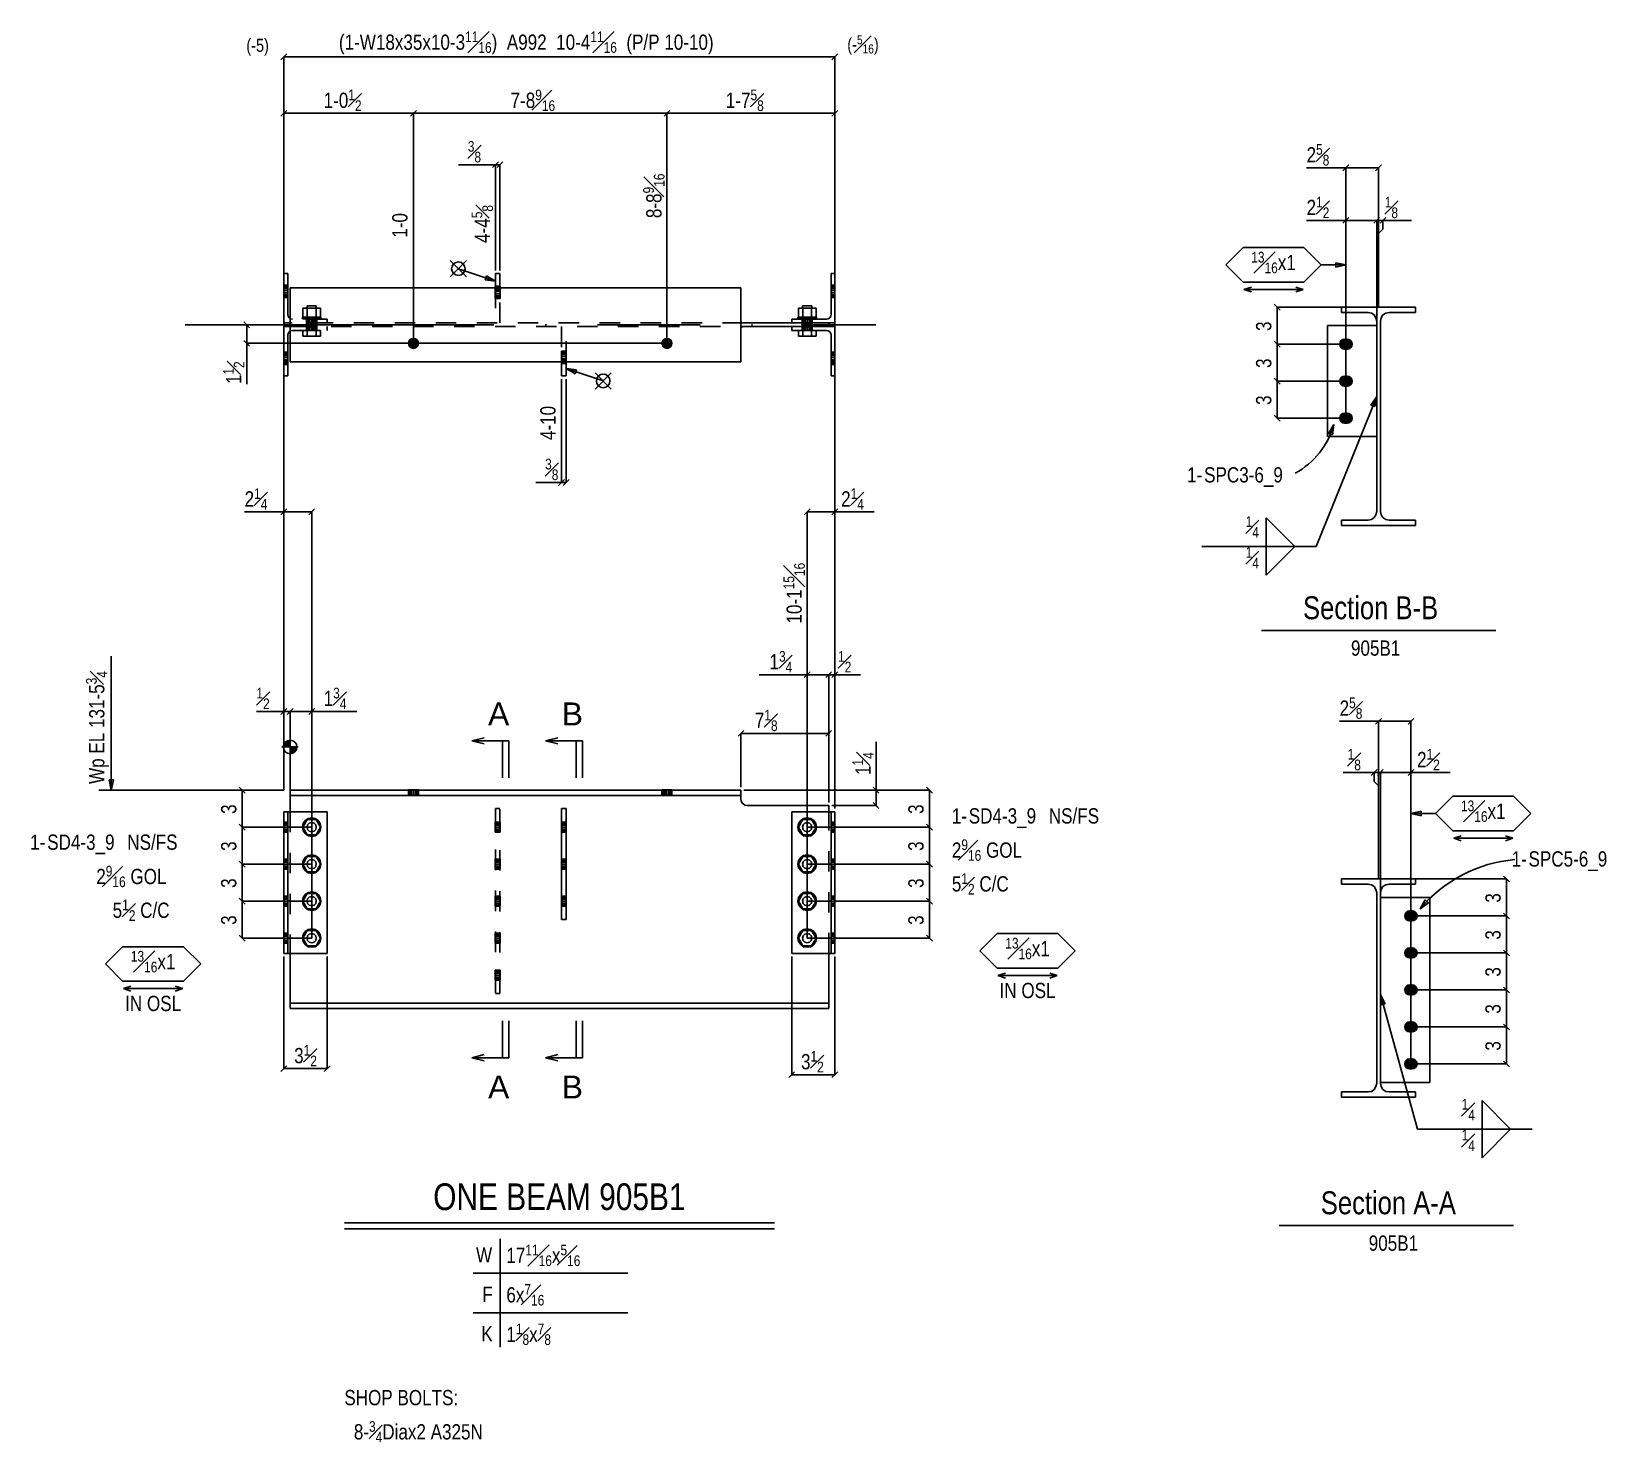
# Model space of a CAD drawing. Extents: x -15 to 112, y -62 to 53.
import ezdxf
from ezdxf.enums import TextEntityAlignment as Align

# ---------------------------------------------------------------- set-up
doc = ezdxf.new("R2010")
doc.units = 0
doc.header["$LTSCALE"] = 83.105452
doc.header["$MEASUREMENT"] = 0
doc.linetypes.add('SDS2_5', pattern=[0.04, 0.02, -0.02])
doc.linetypes.add('SDS2_6', pattern=[0.2, 0.1, -0.05, 0, -0.05])
doc.layers.get('0').update_dxf_attribs({"linetype": 'CONTINUOUS'})
for name, color, linetype in [('OUTLINE', 7, 'CONTINUOUS'), ('SYSTEM_ANNOTATION', 7, 'CONTINUOUS'), ('USER_ADJUSTED', 7, 'CONTINUOUS'), ('USER_ANNOTATION', 7, 'CONTINUOUS')]:
    doc.layers.add(name, color=color, linetype=linetype)
doc.styles.add('ARIAL', font='arial.ttf', dxfattribs={"width": 0.8, "height": 0.2})

msp = doc.modelspace()

# ---------------------------------------------------------------- texts
at = {"layer": 'SYSTEM_ANNOTATION', "color": 1, "linetype": 'CONTINUOUS', "style": 'ARIAL', "width": 0.8}
for s, height, p in [('(-5)', 1.053, (1.95, 50.88)), ('1-', 1.239, (78.25, 15.95)), ('SPC3-6_9', 1.239, (79.63, 15.95)), ('905B1', 1.239, (91.54, 1.9)), ('1-', 1.239, (-15.58, -13.84)), ('SD4-3_9', 1.239, (-14.2, -13.84)), (' NS/FS', 1.239, (-8.09, -13.84)), ('1-', 1.239, (104.57, -15.2)), ('SPC5-6_9', 1.239, (105.94, -15.2)), ('905B1', 1.239, (92.98, -46.36)), ('W', 1.24, (20.58, -47.31)), ('F', 1.24, (21.09, -50.51)), ('K', 1.24, (21.01, -53.71)), ('SHOP BOLTS:', 1.2386, (9.9, -58.89))]:
    msp.add_text(s, height=height, dxfattribs=at).set_placement(p)
for s, height, p in [('1-0', 1.239, (15.02, 35.8)), ('3', 1.24, (85.08, 28.24)), ('3', 1.24, (85.08, 25.24)), ('3', 1.24, (85.08, 22.24)), ('3', 1.24, (1.14, -10.93)), ('3', 1.24, (56.88, -10.93)), ('3', 1.24, (1.14, -13.93)), ('3', 1.24, (56.88, -13.93)), ('3', 1.24, (1.14, -16.93)), ('3', 1.24, (56.88, -16.93)), ('3', 1.24, (103.68, -18.13)), ('3', 1.24, (1.14, -19.93)), ('3', 1.24, (56.88, -19.93)), ('3', 1.24, (103.68, -21.13)), ('3', 1.24, (103.68, -24.13)), ('3', 1.24, (103.68, -27.13)), ('3', 1.24, (103.68, -30.13))]:
    msp.add_text(s, height=height, rotation=90, dxfattribs=at).set_placement(p)
at = {"layer": 'SYSTEM_ANNOTATION', "color": 3, "linetype": 'CONTINUOUS', "style": 'ARIAL', "width": 0.8}
for s, p in [('Section B-B', (87.65, 4.86)), ('Section A-A', (89.09, -43.4))]:
    msp.add_text(s, height=1.8579, dxfattribs=at).set_placement(p)
at = {"layer": 'SYSTEM_ANNOTATION', "color": 3, "linetype": 'CONTINUOUS', "style": 'ARIAL'}
for s, p in [('A', (21.55, -3.75)), ('B', (27.52, -3.75)), ('A', (21.55, -34.01)), ('B', (27.52, -34.01))]:
    msp.add_text(s, height=1.86, dxfattribs=at).set_placement(p)
at = {"layer": 'SYSTEM_ANNOTATION', "color": 1, "linetype": 'CONTINUOUS', "style": 'ARIAL', "width": 0.8}
msp.add_text('IN OSL', height=1.239, dxfattribs=at).set_placement((-5.61, -25.68), align=Align.TOP_CENTER)
at = {"layer": 'SYSTEM_ANNOTATION', "color": 3, "linetype": 'CONTINUOUS', "style": 'ARIAL', "width": 0.8}
msp.add_text('ONE BEAM 905B1', height=2.1676, dxfattribs=at).set_placement((27.34, -43.06), align=Align.CENTER)
at = {"layer": 'SYSTEM_ANNOTATION', "color": 1, "linetype": 'CONTINUOUS', "style": 'ARIAL'}
for s, insert, char_height, attachment_point in [('\\A1;(1-W18x35x10-3{\\H0.70x;\\S11#16;})  A992  10-4{\\H0.70x;\\S11#16;}  (P/P 10-10)', (9.46, 50.67), 1.2386, 7), ('\\A1;(-{\\H0.70x;\\S5#16;})', (50.69, 50.64), 1.0528, 7), ('\\A1;1-0{\\H0.70x;\\S1#2;}', (8.22, 46.08), 1.2386, 7), ('\\A1;7-8{\\H0.70x;\\S9#16;}', (23.38, 46.08), 1.2386, 7), ('\\A1;1-7{\\H0.70x;\\S5#8;}', (40.84, 46.08), 1.2386, 7), ('\\A1;2{\\H0.70x;\\S5#8;}', (87.94, 41.66), 1.2386, 7), ('\\A1;2{\\H0.70x;\\S1#2;}', (87.94, 37.39), 1.2386, 7), ('\\A1;{\\H0.70x;\\S1#8;}', (94.28, 37.39), 1.2386, 7), ('\\A1;2{\\H0.70x;\\S1#4;}', (1.81, 13.75), 1.2386, 7), ('\\A1;2{\\H0.70x;\\S1#4;}', (50.19, 13.75), 1.2386, 7), ('\\A1;{\\H0.70x;\\S1#4;}', (84.08, 11.48), 1.2386, 9), ('\\A1;{\\H0.70x;\\S1#4;}', (84.08, 10.72), 1.2386, 3), ('\\A1;{\\H0.70x;\\S1#2;}', (2.77, -2.43), 1.2386, 7), ('\\A1;1{\\H0.70x;\\S3#4;}', (8.22, -2.43), 1.2386, 7), ('\\A1;7{\\H0.70x;\\S1#8;}', (43.19, -4.21), 1.2386, 7), ('\\A1;2{\\H0.70x;\\S5#8;}', (90.62, -3.22), 1.2386, 7), ('\\A1;{\\H0.70x;\\S1#8;}', (91.27, -7.39), 1.2386, 7), ('\\A1;2{\\H0.70x;\\S1#2;}', (96.9, -7.39), 1.2386, 7), ('\\A1;{\\H0.70x;\\S13#16;}x1', (102.27, -10.71), 1.2386, 5), ('\\A1;2{\\H0.70x;\\S9#16;} GOL', (-10.22, -16.87), 1.2386, 7), ('\\A1;5{\\H0.70x;\\S1#2;} C/C', (-8.89, -19.61), 1.2386, 7), ('\\A1;{\\H0.70x;\\S13#16;}x1', (-5.61, -22.91), 1.2386, 5), ('\\A1;{\\H0.70x;\\S1#4;}', (101.59, -35.78), 1.2386, 9), ('\\A1;{\\H0.70x;\\S1#4;}', (101.59, -36.54), 1.2386, 3), ('\\A1;17{\\H0.70x;\\S11#16;}x{\\H0.70x;\\S5#16;}', (23.04, -47.6), 1.2386, 7), ('\\A1;6x{\\H0.70x;\\S7#16;}', (23.04, -50.8), 1.2386, 7), ('\\A1;1{\\H0.70x;\\S1#8;}x{\\H0.70x;\\S7#8;}', (23.04, -54), 1.2386, 7), ('\\A1;  8-{\\H0.70x;\\S3#4;}Diax2 A325N', (9.9, -61.91), 1.2386, 7)]:
    msp.add_mtext(s, dxfattribs=dict(at, insert=insert, char_height=char_height, attachment_point=attachment_point))
at = {"layer": 'SYSTEM_ANNOTATION', "color": 1, "linetype": 'CONTINUOUS', "char_height": 1.2386, "attachment_point": 7, "rotation": 90, "style": 'ARIAL'}
for s, insert in [('\\A1;8-8{\\H0.70x;\\S9#16;}', (35.87, 37.39)), ('\\A1;4-4{\\H0.70x;\\S5#8;}', (21.96, 35.38)), ('\\A1;1{\\H0.70x;\\S1#2;}', (1.8, 23.93)), ('\\A1;10-1{\\H0.70x;\\S15#16;}', (47.25, 4.51)), ('\\A1;Wp EL 131-5{\\H0.70x;\\S3#4;}', (-9.19, -8.5)), ('\\A1;1{\\H0.70x;\\S1#4;}', (52.84, -7.78))]:
    msp.add_mtext(s, dxfattribs=dict(at, insert=insert))
at = {"layer": 'USER_ADJUSTED', "color": 1, "linetype": 'CONTINUOUS', "style": 'ARIAL', "width": 0.8}
msp.add_text('4-10', height=1.239, rotation=90, dxfattribs=at).set_placement((27.03, 19.39))
for s, p in [('1-', (59.17, -11.71)), ('SD4-3_9', (60.54, -11.71)), (' NS/FS', (66.65, -11.71))]:
    msp.add_text(s, height=1.239, dxfattribs=at).set_placement(p)
at = {"layer": 'USER_ADJUSTED', "color": 1, "linetype": 'CONTINUOUS', "char_height": 1.2386, "style": 'ARIAL'}
for s, insert, attachment_point in [('\\A1;{\\H0.70x;\\S13#16;}x1', (85.26, 33.79), 5), ('\\A1;2{\\H0.70x;\\S9#16;} GOL', (59.17, -14.73), 7), ('\\A1;5{\\H0.70x;\\S1#2;} C/C', (59.17, -17.47), 7)]:
    msp.add_mtext(s, dxfattribs=dict(at, insert=insert, attachment_point=attachment_point))
at = {"layer": 'USER_ANNOTATION', "color": 1, "linetype": 'CONTINUOUS', "style": 'ARIAL', "width": 0.8}
msp.add_text('IN OSL', height=1.239, dxfattribs=at).set_placement((65.31, -24.63), align=Align.TOP_CENTER)
at = {"layer": 'USER_ANNOTATION', "color": 1, "linetype": 'CONTINUOUS', "char_height": 1.2386, "style": 'ARIAL'}
for s, insert, attachment_point in [('\\A1;{\\H0.70x;\\S3#8;}', (20.99, 41.91), 9), ('\\A1;{\\H0.70x;\\S3#8;}', (27.26, 16.14), 9), ('\\A1;1{\\H0.70x;\\S3#4;}', (46.23, 0.55), 9), ('\\A1;{\\H0.70x;\\S1#2;}', (49.94, 0.55), 7), ('\\A1;{\\H0.70x;\\S13#16;}x1', (65.31, -21.85), 5), ('\\A1;3{\\H0.70x;\\S1#2;}', (6.75, -31.4), 8), ('\\A1;3{\\H0.70x;\\S1#2;}', (47.86, -31.89), 8)]:
    msp.add_mtext(s, dxfattribs=dict(at, insert=insert, attachment_point=attachment_point))

# ---------------------------------------------------------------- hatches: boundary and pattern name
for points in [[(15.5, 27.64), (15.34, 27.61), (15.21, 27.53), (15.12, 27.39), (15.09, 27.24), (15.12, 27.08), (15.21, 26.95), (15.34, 26.86), (15.5, 26.83), (15.66, 26.86), (15.79, 26.95), (15.88, 27.08), (15.91, 27.24), (15.88, 27.39), (15.79, 27.53), (15.66, 27.61), (15.5, 27.64)], [(36.06, 27.64), (35.91, 27.61), (35.78, 27.53), (35.69, 27.39), (35.66, 27.24), (35.69, 27.08), (35.78, 26.95), (35.91, 26.86), (36.06, 26.83), (36.22, 26.86), (36.35, 26.95), (36.44, 27.08), (36.47, 27.24), (36.44, 27.39), (36.35, 27.53), (36.22, 27.61), (36.06, 27.64)], [(91.22, 26.76), (91.38, 26.79), (91.51, 26.88), (91.6, 27.01), (91.63, 27.17), (91.6, 27.32), (91.51, 27.46), (91.38, 27.54), (91.22, 27.57), (91.03, 27.57), (90.88, 27.54), (90.75, 27.46), (90.66, 27.32), (90.63, 27.17), (90.66, 27.01), (90.75, 26.88), (90.88, 26.79), (91.03, 26.76), (91.22, 26.76)], [(91.22, 23.76), (91.38, 23.79), (91.51, 23.88), (91.6, 24.01), (91.63, 24.17), (91.6, 24.32), (91.51, 24.46), (91.38, 24.54), (91.22, 24.57), (91.03, 24.57), (90.88, 24.54), (90.75, 24.46), (90.66, 24.32), (90.63, 24.17), (90.66, 24.01), (90.75, 23.88), (90.88, 23.79), (91.03, 23.76), (91.22, 23.76)], [(91.22, 20.76), (91.38, 20.79), (91.51, 20.88), (91.6, 21.01), (91.63, 21.17), (91.6, 21.32), (91.51, 21.46), (91.38, 21.54), (91.22, 21.57), (91.03, 21.57), (90.88, 21.54), (90.75, 21.46), (90.66, 21.32), (90.63, 21.17), (90.66, 21.01), (90.75, 20.88), (90.88, 20.79), (91.03, 20.76), (91.22, 20.76)], [(96.5, -19.61), (96.65, -19.58), (96.78, -19.49), (96.87, -19.36), (96.9, -19.2), (96.87, -19.05), (96.78, -18.92), (96.65, -18.83), (96.5, -18.8), (96.31, -18.8), (96.15, -18.83), (96.02, -18.92), (95.93, -19.05), (95.9, -19.2), (95.93, -19.36), (96.02, -19.49), (96.15, -19.58), (96.31, -19.61), (96.5, -19.61)], [(96.5, -22.61), (96.65, -22.58), (96.78, -22.49), (96.87, -22.36), (96.9, -22.2), (96.87, -22.05), (96.78, -21.92), (96.65, -21.83), (96.5, -21.8), (96.31, -21.8), (96.15, -21.83), (96.02, -21.92), (95.93, -22.05), (95.9, -22.2), (95.93, -22.36), (96.02, -22.49), (96.15, -22.58), (96.31, -22.61), (96.5, -22.61)], [(96.5, -25.61), (96.65, -25.58), (96.78, -25.49), (96.87, -25.36), (96.9, -25.2), (96.87, -25.05), (96.78, -24.92), (96.65, -24.83), (96.5, -24.8), (96.31, -24.8), (96.15, -24.83), (96.02, -24.92), (95.93, -25.05), (95.9, -25.2), (95.93, -25.36), (96.02, -25.49), (96.15, -25.58), (96.31, -25.61), (96.5, -25.61)], [(96.5, -28.61), (96.65, -28.58), (96.78, -28.49), (96.87, -28.36), (96.9, -28.2), (96.87, -28.05), (96.78, -27.92), (96.65, -27.83), (96.5, -27.8), (96.31, -27.8), (96.15, -27.83), (96.02, -27.92), (95.93, -28.05), (95.9, -28.2), (95.93, -28.36), (96.02, -28.49), (96.15, -28.58), (96.31, -28.61), (96.5, -28.61)], [(96.5, -31.61), (96.65, -31.58), (96.78, -31.49), (96.87, -31.36), (96.9, -31.2), (96.87, -31.05), (96.78, -30.92), (96.65, -30.83), (96.5, -30.8), (96.31, -30.8), (96.15, -30.83), (96.02, -30.92), (95.93, -31.05), (95.9, -31.2), (95.93, -31.36), (96.02, -31.49), (96.15, -31.58), (96.31, -31.61), (96.5, -31.61)]]:
    msp.add_hatch(color=3).paths.add_polyline_path(points, flags=16)

# ---------------------------------------------------------------- linework, layer by layer
at = {"layer": 'OUTLINE', "color": 2, "linetype": 'CONTINUOUS'}
for p, q in [((5.31, 32.89), (5, 32.89)), ((5, 32.89), (5, 28.89)), ((5, 31.95), (5, 31.95)), ((5.31, 29.58), (5.31, 32.89)), ((5.32, 31.95), (5.31, 31.95)), ((22.52, 32.89), (22.15, 32.89)), ((22.15, 32.89), (22.15, 31.74)), ((22.52, 31.74), (22.52, 32.89)), ((49.38, 31.95), (49.37, 31.95)), ((49.69, 32.89), (49.38, 32.89)), ((49.38, 32.89), (49.38, 29.58)), ((49.69, 28.89), (49.69, 32.89)), ((49.69, 31.95), (49.69, 31.95)), ((5, 30.95), (5, 30.95)), ((5.31, 30.95), (5.32, 30.95)), ((42.06, 31.74), (5.5, 31.74)), ((5.5, 31.74), (5.5, 25.74)), ((22.15, 31.86), (22.14, 31.86)), ((22.14, 30.86), (22.15, 30.86)), ((22.53, 31.86), (22.52, 31.86)), ((22.52, 30.86), (22.53, 30.86)), ((42.06, 29.39), (42.06, 31.74)), ((49.37, 30.95), (49.38, 30.95)), ((49.69, 30.95), (49.69, 30.95)), ((5.34, 29.43), (5.31, 29.58)), ((5.42, 29.31), (5.34, 29.43)), ((42.06, 28.09), (42.06, 29.39)), ((49.35, 29.43), (49.27, 29.31)), ((49.38, 29.58), (49.35, 29.43)), ((96.78, 30.17), (90.78, 30.17)), ((90.78, 30.17), (90.78, 29.74)), ((90.78, 29.74), (92.93, 29.74)), ((92.93, 29.74), (93.2, 29.69)), ((93.2, 29.69), (93.42, 29.54)), ((93.42, 29.54), (93.57, 29.31)), ((93.98, 29.31), (94.13, 29.54)), ((94.13, 29.54), (94.36, 29.69)), ((94.36, 29.69), (94.63, 29.74)), ((94.63, 29.74), (96.78, 29.74)), ((96.78, 29.74), (96.78, 30.17)), ((5, 28.89), (5.5, 28.89)), ((5, 28.59), (5, 24.59)), ((5.5, 28.59), (5, 28.59)), ((5.34, 28.04), (5.42, 28.17)), ((5.5, 29.26), (5.42, 29.31)), ((5.42, 28.17), (5.5, 28.22)), ((6.84, 29.21), (6.84, 29.2)), ((6.84, 28.89), (6.84, 28.89)), ((6.84, 28.89), (6.84, 28.88)), ((6.84, 28.59), (6.84, 28.58)), ((6.84, 28.59), (6.84, 28.59)), ((6.84, 28.28), (6.84, 28.27)), ((7.66, 29.2), (7.66, 29.21)), ((7.66, 28.89), (7.66, 28.89)), ((7.66, 28.88), (7.66, 28.89)), ((7.66, 28.58), (7.66, 28.59)), ((7.66, 28.59), (7.66, 28.59)), ((7.66, 28.27), (7.66, 28.28)), ((42.08, 28.94), (42.06, 29.01)), ((42.06, 28.46), (42.08, 28.54)), ((42.1, 28.93), (42.08, 28.94)), ((42.08, 28.54), (42.1, 28.55)), ((42.21, 28.89), (42.1, 28.93)), ((42.1, 28.55), (42.21, 28.58)), ((42.24, 28.89), (42.21, 28.89)), ((42.21, 28.58), (42.24, 28.59)), ((42.37, 28.89), (42.24, 28.89)), ((42.24, 28.59), (42.37, 28.59)), ((42.56, 28.89), (42.37, 28.89)), ((42.37, 28.59), (42.56, 28.59)), ((49.19, 28.89), (42.56, 28.89)), ((42.56, 28.59), (49.19, 28.59)), ((49, 29.2), (46.19, 29.2)), ((46.19, 29.2), (46.19, 28.89)), ((46.19, 28.59), (46.19, 28.28)), ((46.19, 28.28), (49, 28.28)), ((47.03, 29.21), (47.03, 29.2)), ((47.03, 28.89), (47.03, 28.89)), ((47.03, 28.89), (47.03, 28.88)), ((47.03, 28.59), (47.03, 28.58)), ((47.03, 28.59), (47.03, 28.59)), ((47.03, 28.28), (47.03, 28.27)), ((47.84, 29.2), (47.84, 29.21)), ((47.84, 28.89), (47.84, 28.89)), ((47.84, 28.88), (47.84, 28.89)), ((47.84, 28.58), (47.84, 28.59)), ((47.84, 28.59), (47.84, 28.59)), ((47.84, 28.27), (47.84, 28.28)), ((49.14, 29.23), (49, 29.2)), ((49, 28.28), (49.14, 28.25)), ((49.27, 29.31), (49.14, 29.23)), ((49.14, 28.25), (49.27, 28.17)), ((49.19, 28.59), (49.19, 28.89)), ((49.19, 28.89), (49.69, 28.89)), ((49.69, 28.59), (49.19, 28.59)), ((49.27, 28.17), (49.35, 28.04)), ((49.69, 24.59), (49.69, 28.59)), ((89.63, 28.67), (89.63, 19.67)), ((93.63, 28.67), (89.63, 28.67)), ((93.57, 29.31), (93.63, 29.04)), ((93.63, 29.04), (93.63, 13.59)), ((93.93, 29.04), (93.98, 29.31)), ((93.93, 13.59), (93.93, 29.04)), ((5.31, 27.9), (5.34, 28.04)), ((5.31, 24.59), (5.31, 27.9)), ((42.06, 25.74), (42.06, 28.09)), ((49.35, 28.04), (49.38, 27.9)), ((49.38, 27.9), (49.38, 24.59)), ((5, 26.53), (5, 26.53)), ((5.32, 26.53), (5.31, 26.53)), ((5.5, 25.74), (42.06, 25.74)), ((27.51, 26.59), (27.5, 26.59)), ((27.5, 25.59), (27.51, 25.59)), ((27.51, 25.74), (27.51, 24.59)), ((27.89, 26.59), (27.89, 26.59)), ((27.89, 24.59), (27.89, 25.74)), ((27.89, 25.59), (27.89, 25.59)), ((49.38, 26.53), (49.37, 26.53)), ((49.69, 26.53), (49.69, 26.53)), ((5, 25.53), (5, 25.53)), ((5, 24.59), (5.31, 24.59)), ((5.31, 25.53), (5.32, 25.53)), ((27.51, 24.59), (27.89, 24.59)), ((49.37, 25.53), (49.38, 25.53)), ((49.38, 24.59), (49.69, 24.59)), ((49.69, 25.53), (49.69, 25.53)), ((89.63, 19.67), (93.63, 19.67)), ((92.93, 12.89), (90.78, 12.89)), ((90.78, 12.89), (90.78, 12.47)), ((93.2, 12.95), (92.93, 12.89)), ((93.42, 13.1), (93.2, 12.95)), ((93.57, 13.33), (93.42, 13.1)), ((93.63, 13.59), (93.57, 13.33)), ((93.98, 13.33), (93.93, 13.59)), ((94.13, 13.1), (93.98, 13.33)), ((94.36, 12.95), (94.13, 13.1)), ((94.63, 12.89), (94.36, 12.95)), ((96.78, 12.89), (94.63, 12.89)), ((96.78, 12.47), (96.78, 12.89)), ((90.78, 12.47), (96.78, 12.47)), ((42.06, -9), (5.5, -9)), ((5.5, -9), (5.5, -9.43)), ((5.5, -9.43), (42.06, -9.43)), ((5.5, -9.43), (5.5, -9.48)), ((5.5, -9.48), (5.5, -9.63)), ((5.5, -9.63), (5.5, -9.86)), ((5.5, -9.86), (5.5, -10.12)), ((5.5, -10.12), (5.5, -10.75)), ((15.09, -8.99), (15.09, -9)), ((15.09, -9.43), (15.09, -9.43)), ((15.91, -9), (15.91, -8.99)), ((15.91, -9.43), (15.91, -9.43)), ((35.66, -8.99), (35.66, -9)), ((35.66, -9.43), (35.66, -9.43)), ((36.47, -9), (36.47, -8.99)), ((36.47, -9.43), (36.47, -9.43)), ((42.06, -9.43), (42.06, -9)), ((42.06, -9.46), (42.06, -9.43)), ((42.06, -9.48), (42.06, -9.46)), ((42.06, -9.63), (42.06, -9.48)), ((42.06, -9.75), (42.06, -9.63)), ((42.08, -9.86), (42.06, -9.75)), ((42.1, -9.94), (42.08, -9.86)), ((42.21, -10.1), (42.1, -9.94)), ((42.24, -10.12), (42.21, -10.1)), ((42.37, -10.21), (42.24, -10.12)), ((42.56, -10.25), (42.37, -10.21)), ((5, -10.75), (5, -22.25)), ((5.31, -10.75), (5, -10.75)), ((5.31, -22.25), (5.31, -10.75)), ((5.34, -10.75), (5.31, -10.75)), ((5.42, -10.75), (5.34, -10.75)), ((5.54, -10.75), (5.42, -10.75)), ((5.69, -10.75), (5.54, -10.75)), ((8.5, -10.75), (5.69, -10.75)), ((8.5, -22.25), (8.5, -10.75)), ((27.89, -10.5), (27.51, -10.5)), ((27.51, -10.5), (27.51, -19.5)), ((27.89, -19.5), (27.89, -10.5)), ((49.19, -10.25), (42.56, -10.25)), ((49, -10.75), (46.19, -10.75)), ((46.19, -10.75), (46.19, -22.25)), ((49.14, -10.75), (49, -10.75)), ((49.27, -10.75), (49.14, -10.75)), ((49.19, -10.75), (49.19, -10.25)), ((49.35, -10.75), (49.27, -10.75)), ((49.38, -10.75), (49.35, -10.75)), ((49.69, -10.75), (49.38, -10.75)), ((49.38, -10.75), (49.38, -22.25)), ((49.69, -22.25), (49.69, -10.75)), ((96.78, -16.2), (90.78, -16.2)), ((90.78, -16.2), (90.78, -16.63)), ((96.78, -16.63), (96.78, -16.2)), ((90.78, -16.63), (92.93, -16.63)), ((92.93, -16.63), (93.2, -16.68)), ((93.2, -16.68), (93.42, -16.83)), ((93.42, -16.83), (93.57, -17.06)), ((93.57, -17.06), (93.63, -17.33)), ((93.63, -17.33), (93.63, -32.78)), ((93.93, -17.33), (93.98, -17.06)), ((93.93, -32.78), (93.93, -17.33)), ((97.93, -17.7), (93.93, -17.7)), ((93.98, -17.06), (94.13, -16.83)), ((94.13, -16.83), (94.36, -16.68)), ((94.36, -16.68), (94.63, -16.63)), ((94.63, -16.63), (96.78, -16.63)), ((97.93, -32.7), (97.93, -17.7)), ((27.51, -19.5), (27.89, -19.5)), ((5, -22.25), (5.31, -22.25)), ((5.31, -22.25), (5.34, -22.25)), ((5.34, -22.25), (5.42, -22.25)), ((5.42, -22.25), (5.54, -22.25)), ((5.5, -22.25), (5.5, -25.57)), ((5.54, -22.25), (5.69, -22.25)), ((5.69, -22.25), (8.5, -22.25)), ((46.19, -22.25), (49, -22.25)), ((49, -22.25), (49.14, -22.25)), ((49.14, -22.25), (49.27, -22.25)), ((49.19, -25.57), (49.19, -22.25)), ((49.27, -22.25), (49.35, -22.25)), ((49.35, -22.25), (49.38, -22.25)), ((49.38, -22.25), (49.69, -22.25)), ((5.5, -25.57), (5.5, -25.84)), ((5.5, -25.84), (5.5, -26.07)), ((5.5, -26.07), (5.5, -26.22)), ((5.5, -26.22), (5.5, -26.27)), ((49.19, -26.27), (5.5, -26.27)), ((5.5, -26.27), (5.5, -26.7)), ((5.5, -26.7), (49.19, -26.7)), ((49.19, -25.84), (49.19, -25.57)), ((49.19, -26.07), (49.19, -25.84)), ((49.19, -26.22), (49.19, -26.07)), ((49.19, -26.27), (49.19, -26.22)), ((49.19, -26.7), (49.19, -26.27)), ((93.57, -33.05), (93.42, -33.27)), ((93.63, -32.78), (93.57, -33.05)), ((93.93, -32.7), (97.93, -32.7)), ((93.98, -33.05), (93.93, -32.78)), ((94.13, -33.27), (93.98, -33.05)), ((92.93, -33.48), (90.78, -33.48)), ((90.78, -33.48), (90.78, -33.9)), ((90.78, -33.9), (96.78, -33.9)), ((93.2, -33.43), (92.93, -33.48)), ((93.42, -33.27), (93.2, -33.43)), ((94.36, -33.43), (94.13, -33.27)), ((94.63, -33.48), (94.36, -33.43)), ((96.78, -33.48), (94.63, -33.48)), ((96.78, -33.9), (96.78, -33.48))]:
    msp.add_line(p, q, dxfattribs=at)
at = {"layer": 'OUTLINE', "color": 1, "linetype": 'SDS2_5'}
for p, q in [((5, 31.92), (5, 31.95)), ((5.31, 31.95), (5, 31.95)), ((5.32, 31.95), (5.32, 31.92)), ((49.37, 31.92), (49.37, 31.95)), ((49.69, 31.95), (49.38, 31.95)), ((49.69, 31.95), (49.69, 31.92)), ((5, 31.83), (5, 31.92)), ((5, 31.92), (5, 31.92)), ((5, 31.92), (5.31, 31.92)), ((5, 31.7), (5, 31.83)), ((5, 31.83), (5, 31.83)), ((5, 31.83), (5.31, 31.83)), ((5, 31.54), (5, 31.7)), ((5, 31.7), (5, 31.7)), ((5, 31.7), (5.31, 31.7)), ((5, 31.36), (5, 31.54)), ((5, 31.54), (5, 31.54)), ((5, 31.54), (5.31, 31.54)), ((5, 31.2), (5, 31.36)), ((5.31, 31.36), (5, 31.36)), ((5, 31.36), (5, 31.36)), ((5, 31.07), (5, 31.2)), ((5.31, 31.2), (5, 31.2)), ((5, 31.2), (5, 31.2)), ((5, 30.98), (5, 31.07)), ((5.31, 31.07), (5, 31.07)), ((5, 31.07), (5, 31.07)), ((5, 30.95), (5, 30.98)), ((5.31, 30.98), (5, 30.98)), ((5, 30.98), (5, 30.98)), ((5, 30.95), (5.31, 30.95)), ((5.31, 31.92), (5.32, 31.92)), ((5.31, 31.83), (5.32, 31.83)), ((5.31, 31.7), (5.32, 31.7)), ((5.31, 31.54), (5.32, 31.54)), ((5.32, 31.36), (5.31, 31.36)), ((5.32, 31.2), (5.31, 31.2)), ((5.32, 31.07), (5.31, 31.07)), ((5.32, 30.98), (5.31, 30.98)), ((5.32, 31.92), (5.32, 31.83)), ((5.32, 31.83), (5.32, 31.7)), ((5.32, 31.7), (5.32, 31.54)), ((5.32, 31.54), (5.32, 31.36)), ((5.32, 31.36), (5.32, 31.2)), ((5.32, 31.2), (5.32, 31.07)), ((5.32, 31.07), (5.32, 30.98)), ((5.32, 30.98), (5.32, 30.95)), ((22.14, 31.83), (22.14, 31.86)), ((22.14, 31.83), (22.15, 31.83)), ((22.14, 31.74), (22.14, 31.83)), ((22.14, 31.74), (22.15, 31.74)), ((22.14, 31.61), (22.14, 31.74)), ((22.14, 31.61), (22.15, 31.61)), ((22.14, 31.46), (22.14, 31.61)), ((22.14, 31.46), (22.15, 31.46)), ((22.14, 31.27), (22.14, 31.46)), ((22.14, 31.11), (22.14, 31.27)), ((22.15, 31.27), (22.14, 31.27)), ((22.15, 31.11), (22.14, 31.11)), ((22.14, 30.98), (22.14, 31.11)), ((22.15, 30.98), (22.14, 30.98)), ((22.14, 30.89), (22.14, 30.98)), ((22.15, 30.89), (22.14, 30.89)), ((22.14, 30.86), (22.14, 30.89)), ((22.52, 31.86), (22.15, 31.86)), ((22.15, 31.83), (22.52, 31.83)), ((22.15, 31.74), (22.15, 28.89)), ((22.15, 31.74), (22.52, 31.74)), ((22.15, 31.61), (22.52, 31.61)), ((22.15, 31.46), (22.52, 31.46)), ((22.52, 31.27), (22.15, 31.27)), ((22.52, 31.11), (22.15, 31.11)), ((22.52, 30.98), (22.15, 30.98)), ((22.52, 30.89), (22.15, 30.89)), ((22.15, 30.86), (22.52, 30.86)), ((22.52, 31.83), (22.53, 31.83)), ((22.52, 28.89), (22.52, 31.74)), ((22.52, 31.74), (22.53, 31.74)), ((22.52, 31.61), (22.53, 31.61)), ((22.52, 31.46), (22.53, 31.46)), ((22.53, 31.27), (22.52, 31.27)), ((22.53, 31.11), (22.52, 31.11)), ((22.53, 30.98), (22.52, 30.98)), ((22.53, 30.89), (22.52, 30.89)), ((22.53, 31.86), (22.53, 31.83)), ((22.53, 31.83), (22.53, 31.74)), ((22.53, 31.74), (22.53, 31.61)), ((22.53, 31.61), (22.53, 31.46)), ((22.53, 31.46), (22.53, 31.27)), ((22.53, 31.27), (22.53, 31.11)), ((22.53, 31.11), (22.53, 30.98)), ((22.53, 30.98), (22.53, 30.89)), ((22.53, 30.89), (22.53, 30.86)), ((49.37, 31.92), (49.38, 31.92)), ((49.37, 31.83), (49.37, 31.92)), ((49.37, 31.83), (49.38, 31.83)), ((49.37, 31.7), (49.37, 31.83)), ((49.37, 31.7), (49.38, 31.7)), ((49.37, 31.54), (49.37, 31.7)), ((49.37, 31.54), (49.38, 31.54)), ((49.37, 31.36), (49.37, 31.54)), ((49.37, 31.2), (49.37, 31.36)), ((49.38, 31.36), (49.37, 31.36)), ((49.38, 31.2), (49.37, 31.2)), ((49.37, 31.07), (49.37, 31.2)), ((49.38, 31.07), (49.37, 31.07)), ((49.37, 30.98), (49.37, 31.07)), ((49.38, 30.98), (49.37, 30.98)), ((49.37, 30.95), (49.37, 30.98)), ((49.38, 31.92), (49.69, 31.92)), ((49.38, 31.83), (49.69, 31.83)), ((49.38, 31.7), (49.69, 31.7)), ((49.38, 31.54), (49.69, 31.54)), ((49.69, 31.36), (49.38, 31.36)), ((49.69, 31.2), (49.38, 31.2)), ((49.69, 31.07), (49.38, 31.07)), ((49.69, 30.98), (49.38, 30.98)), ((49.38, 30.95), (49.69, 30.95)), ((49.69, 31.92), (49.69, 31.92)), ((49.69, 31.92), (49.69, 31.83)), ((49.69, 31.83), (49.69, 31.83)), ((49.69, 31.83), (49.69, 31.7)), ((49.69, 31.7), (49.69, 31.7)), ((49.69, 31.7), (49.69, 31.54)), ((49.69, 31.54), (49.69, 31.54)), ((49.69, 31.54), (49.69, 31.36)), ((49.69, 31.36), (49.69, 31.2)), ((49.69, 31.36), (49.69, 31.36)), ((49.69, 31.2), (49.69, 31.2)), ((49.69, 31.2), (49.69, 31.07)), ((49.69, 31.07), (49.69, 31.07)), ((49.69, 31.07), (49.69, 30.98)), ((49.69, 30.98), (49.69, 30.98)), ((49.69, 30.98), (49.69, 30.95)), ((6.53, 29.36), (6.53, 30.1)), ((6.53, 30.1), (6.89, 30.1)), ((6.88, 30.1), (6.88, 30.28)), ((6.88, 30.28), (6.92, 30.28)), ((6.88, 30.1), (6.92, 30.1)), ((6.88, 30.1), (6.92, 30.1)), ((6.89, 29.36), (6.89, 30.1)), ((6.89, 29.36), (6.89, 30.1)), ((6.89, 29.36), (6.89, 30.1)), ((6.89, 30.1), (7.61, 30.1)), ((6.92, 30.28), (7.06, 30.28)), ((6.92, 30.1), (7.06, 30.1)), ((6.92, 30.1), (7.06, 30.1)), ((7.06, 30.28), (7.25, 30.28)), ((7.06, 30.1), (7.25, 30.1)), ((7.06, 30.1), (7.25, 30.1)), ((7.25, 30.28), (7.44, 30.28)), ((7.25, 30.1), (7.44, 30.1)), ((7.25, 30.1), (7.44, 30.1)), ((7.44, 30.28), (7.58, 30.28)), ((7.44, 30.1), (7.58, 30.1)), ((7.44, 30.1), (7.58, 30.1)), ((7.58, 30.28), (7.62, 30.28)), ((7.58, 30.1), (7.62, 30.1)), ((7.58, 30.1), (7.62, 30.1)), ((7.61, 29.36), (7.61, 30.1)), ((7.61, 29.36), (7.61, 30.1)), ((7.61, 29.36), (7.61, 30.1)), ((7.61, 30.1), (7.97, 30.1)), ((7.62, 30.1), (7.62, 30.28)), ((7.97, 29.36), (7.97, 30.1)), ((46.72, 29.36), (46.72, 30.1)), ((46.72, 30.1), (47.08, 30.1)), ((47.06, 30.1), (47.06, 30.28)), ((47.06, 30.28), (47.11, 30.28)), ((47.06, 30.1), (47.11, 30.1)), ((47.06, 30.1), (47.11, 30.1)), ((47.08, 29.36), (47.08, 30.1)), ((47.08, 29.36), (47.08, 30.1)), ((47.08, 29.36), (47.08, 30.1)), ((47.08, 30.1), (47.8, 30.1)), ((47.11, 30.28), (47.25, 30.28)), ((47.11, 30.1), (47.25, 30.1)), ((47.11, 30.1), (47.25, 30.1)), ((47.25, 30.28), (47.44, 30.28)), ((47.25, 30.1), (47.44, 30.1)), ((47.25, 30.1), (47.44, 30.1)), ((47.44, 30.28), (47.62, 30.28)), ((47.44, 30.1), (47.62, 30.1)), ((47.44, 30.1), (47.62, 30.1)), ((47.62, 30.28), (47.77, 30.28)), ((47.62, 30.1), (47.77, 30.1)), ((47.62, 30.1), (47.77, 30.1)), ((47.77, 30.28), (47.81, 30.28)), ((47.77, 30.1), (47.81, 30.1)), ((47.77, 30.1), (47.81, 30.1)), ((47.8, 29.36), (47.8, 30.1)), ((47.8, 29.36), (47.8, 30.1)), ((47.8, 29.36), (47.8, 30.1)), ((47.8, 30.1), (48.16, 30.1)), ((47.81, 30.1), (47.81, 30.28)), ((48.16, 29.36), (48.16, 30.1)), ((5.54, 29.23), (5.5, 29.26)), ((42.24, 28.89), (5.5, 28.89)), ((5.5, 28.59), (42.24, 28.59)), ((5.5, 28.22), (5.54, 28.25)), ((5.69, 29.2), (5.54, 29.23)), ((5.54, 28.25), (5.69, 28.28)), ((8.5, 29.2), (5.69, 29.2)), ((5.69, 28.28), (8.5, 28.28)), ((6.5, 29.21), (6.5, 29.36)), ((6.5, 29.36), (6.55, 29.36)), ((6.5, 29.21), (6.55, 29.21)), ((6.53, 29.36), (6.89, 29.36)), ((6.53, 29.36), (6.89, 29.36)), ((6.53, 27.81), (6.53, 28.28)), ((6.53, 28.28), (6.89, 28.28)), ((6.55, 29.36), (6.72, 29.36)), ((6.55, 29.21), (6.72, 29.21)), ((6.72, 29.36), (6.96, 29.36)), ((6.72, 29.21), (6.96, 29.21)), ((6.84, 29.21), (6.87, 29.21)), ((6.84, 29.2), (6.84, 28.89)), ((6.84, 28.89), (6.87, 28.89)), ((6.84, 28.89), (6.84, 28.59)), ((6.87, 28.88), (6.84, 28.88)), ((6.84, 28.59), (6.84, 28.28)), ((6.84, 28.59), (6.87, 28.59)), ((6.87, 28.58), (6.84, 28.58)), ((6.87, 28.27), (6.84, 28.27)), ((6.87, 29.2), (6.87, 29.21)), ((6.87, 29.21), (6.96, 29.21)), ((6.87, 28.89), (6.87, 29.2)), ((6.87, 28.59), (6.87, 28.89)), ((6.87, 28.89), (6.87, 28.89)), ((6.87, 28.89), (6.96, 28.89)), ((6.87, 28.88), (6.87, 28.89)), ((6.96, 28.88), (6.87, 28.88)), ((6.87, 28.58), (6.87, 28.59)), ((6.87, 28.28), (6.87, 28.59)), ((6.87, 28.59), (6.87, 28.59)), ((6.87, 28.59), (6.96, 28.59)), ((6.96, 28.58), (6.87, 28.58)), ((6.87, 28.27), (6.87, 28.28)), ((6.96, 28.27), (6.87, 28.27)), ((6.88, 28.28), (6.88, 29.21)), ((6.88, 29.21), (6.92, 29.21)), ((6.88, 29.21), (6.92, 29.21)), ((6.88, 28.28), (6.88, 29.2)), ((6.88, 28.28), (6.92, 28.28)), ((6.88, 28.28), (6.92, 28.28)), ((6.89, 29.36), (7.61, 29.36)), ((6.89, 29.36), (7.61, 29.36)), ((6.89, 27.81), (6.89, 28.28)), ((6.89, 27.81), (6.89, 28.28)), ((6.89, 27.81), (6.89, 28.28)), ((6.89, 28.28), (7.61, 28.28)), ((6.92, 29.21), (7.06, 29.21)), ((6.92, 29.21), (7.06, 29.21)), ((6.92, 28.28), (7.06, 28.28)), ((6.92, 28.28), (7.06, 28.28)), ((6.96, 29.36), (7.25, 29.36)), ((6.96, 29.2), (6.96, 29.21)), ((6.96, 29.21), (7.09, 29.21)), ((6.96, 29.21), (7.25, 29.21)), ((6.96, 28.89), (6.96, 29.2)), ((6.96, 28.59), (6.96, 28.89)), ((6.96, 28.89), (6.96, 28.89)), ((6.96, 28.89), (7.09, 28.89)), ((6.96, 28.88), (6.96, 28.89)), ((7.09, 28.88), (6.96, 28.88)), ((6.96, 28.58), (6.96, 28.59)), ((6.96, 28.28), (6.96, 28.59)), ((6.96, 28.59), (6.96, 28.59)), ((6.96, 28.59), (7.09, 28.59)), ((7.09, 28.58), (6.96, 28.58)), ((6.96, 28.27), (6.96, 28.28)), ((7.09, 28.27), (6.96, 28.27)), ((7.06, 29.21), (7.25, 29.21)), ((7.06, 29.21), (7.25, 29.21)), ((7.06, 28.28), (7.25, 28.28)), ((7.06, 28.28), (7.25, 28.28)), ((7.09, 29.2), (7.09, 29.21)), ((7.09, 29.21), (7.25, 29.21)), ((7.09, 28.89), (7.09, 29.2)), ((7.09, 28.59), (7.09, 28.89)), ((7.09, 28.89), (7.09, 28.89)), ((7.09, 28.89), (7.25, 28.89)), ((7.09, 28.88), (7.09, 28.89)), ((7.25, 28.88), (7.09, 28.88)), ((7.09, 28.58), (7.09, 28.59)), ((7.09, 28.28), (7.09, 28.59)), ((7.09, 28.59), (7.09, 28.59)), ((7.09, 28.59), (7.25, 28.59)), ((7.25, 28.58), (7.09, 28.58)), ((7.09, 28.27), (7.09, 28.28)), ((7.25, 28.27), (7.09, 28.27)), ((7.25, 29.36), (7.54, 29.36)), ((7.25, 29.21), (7.25, 29.2)), ((7.25, 29.21), (7.41, 29.21)), ((7.25, 29.21), (7.44, 29.21)), ((7.25, 29.21), (7.44, 29.21)), ((7.25, 29.21), (7.54, 29.21)), ((7.25, 29.2), (7.25, 28.89)), ((7.25, 28.89), (7.25, 28.89)), ((7.25, 28.89), (7.25, 28.59)), ((7.25, 28.89), (7.41, 28.89)), ((7.25, 28.89), (7.25, 28.88)), ((7.41, 28.88), (7.25, 28.88)), ((7.25, 28.59), (7.25, 28.58)), ((7.25, 28.28), (7.25, 28.59)), ((7.25, 28.59), (7.25, 28.59)), ((7.25, 28.59), (7.41, 28.59)), ((7.41, 28.58), (7.25, 28.58)), ((7.25, 28.27), (7.25, 28.28)), ((7.25, 28.28), (7.44, 28.28)), ((7.25, 28.28), (7.44, 28.28)), ((7.41, 28.27), (7.25, 28.27)), ((7.41, 29.21), (7.54, 29.21)), ((7.41, 29.21), (7.41, 29.2)), ((7.41, 29.2), (7.41, 28.89)), ((7.41, 28.89), (7.54, 28.89)), ((7.41, 28.89), (7.41, 28.89)), ((7.41, 28.89), (7.41, 28.59)), ((7.41, 28.89), (7.41, 28.88)), ((7.54, 28.88), (7.41, 28.88)), ((7.41, 28.59), (7.41, 28.58)), ((7.41, 28.59), (7.41, 28.59)), ((7.41, 28.59), (7.41, 28.28)), ((7.41, 28.59), (7.54, 28.59)), ((7.54, 28.58), (7.41, 28.58)), ((7.41, 28.28), (7.41, 28.27)), ((7.54, 28.27), (7.41, 28.27)), ((7.44, 29.21), (7.58, 29.21)), ((7.44, 29.21), (7.58, 29.21)), ((7.44, 28.28), (7.58, 28.28)), ((7.44, 28.28), (7.58, 28.28)), ((7.54, 29.36), (7.78, 29.36)), ((7.54, 29.21), (7.63, 29.21)), ((7.54, 29.21), (7.54, 29.2)), ((7.54, 29.21), (7.78, 29.21)), ((7.54, 29.2), (7.54, 28.89)), ((7.54, 28.89), (7.63, 28.89)), ((7.54, 28.89), (7.54, 28.89)), ((7.54, 28.89), (7.54, 28.59)), ((7.54, 28.89), (7.54, 28.88)), ((7.63, 28.88), (7.54, 28.88)), ((7.54, 28.59), (7.54, 28.58)), ((7.54, 28.59), (7.54, 28.59)), ((7.54, 28.59), (7.54, 28.28)), ((7.54, 28.59), (7.63, 28.59)), ((7.63, 28.58), (7.54, 28.58)), ((7.54, 28.28), (7.54, 28.27)), ((7.63, 28.27), (7.54, 28.27)), ((7.58, 29.21), (7.62, 29.21)), ((7.58, 29.21), (7.62, 29.21)), ((7.58, 28.28), (7.62, 28.28)), ((7.58, 28.28), (7.62, 28.28)), ((7.61, 29.36), (7.97, 29.36)), ((7.61, 29.36), (7.97, 29.36)), ((7.61, 27.81), (7.61, 28.28)), ((7.61, 27.81), (7.61, 28.28)), ((7.61, 27.81), (7.61, 28.28)), ((7.61, 28.28), (7.97, 28.28)), ((7.62, 28.28), (7.62, 29.21)), ((7.62, 28.28), (7.62, 29.2)), ((7.63, 29.21), (7.66, 29.21)), ((7.63, 29.21), (7.63, 29.2)), ((7.63, 29.2), (7.63, 28.89)), ((7.63, 28.89), (7.66, 28.89)), ((7.63, 28.89), (7.63, 28.89)), ((7.63, 28.89), (7.63, 28.59)), ((7.63, 28.89), (7.63, 28.88)), ((7.66, 28.88), (7.63, 28.88)), ((7.63, 28.59), (7.63, 28.58)), ((7.63, 28.59), (7.63, 28.59)), ((7.63, 28.59), (7.63, 28.28)), ((7.63, 28.59), (7.66, 28.59)), ((7.66, 28.58), (7.63, 28.58)), ((7.63, 28.28), (7.63, 28.27)), ((7.66, 28.27), (7.63, 28.27)), ((7.66, 28.89), (7.66, 29.2)), ((7.66, 28.59), (7.66, 28.89)), ((7.66, 28.28), (7.66, 28.59)), ((7.78, 29.36), (7.95, 29.36)), ((7.78, 29.21), (7.95, 29.21)), ((7.95, 29.36), (8, 29.36)), ((7.95, 29.21), (8, 29.21)), ((7.97, 27.81), (7.97, 28.28)), ((8, 29.21), (8, 29.36)), ((8.5, 28.89), (8.5, 29.2)), ((8.5, 28.28), (8.5, 28.59)), ((27.51, 28.59), (27.51, 25.74)), ((27.89, 25.74), (27.89, 28.59)), ((46.69, 29.21), (46.69, 29.36)), ((46.69, 29.36), (46.74, 29.36)), ((46.69, 29.21), (46.74, 29.21)), ((46.72, 29.36), (47.08, 29.36)), ((46.72, 29.36), (47.08, 29.36)), ((46.72, 27.81), (46.72, 28.28)), ((46.72, 28.28), (47.08, 28.28)), ((46.74, 29.36), (46.91, 29.36)), ((46.74, 29.21), (46.91, 29.21)), ((46.91, 29.36), (47.15, 29.36)), ((46.91, 29.21), (47.15, 29.21)), ((47.03, 29.21), (47.06, 29.21)), ((47.03, 29.2), (47.03, 28.89)), ((47.03, 28.89), (47.06, 28.89)), ((47.03, 28.89), (47.03, 28.59)), ((47.06, 28.88), (47.03, 28.88)), ((47.03, 28.59), (47.03, 28.28)), ((47.03, 28.59), (47.06, 28.59)), ((47.06, 28.58), (47.03, 28.58)), ((47.06, 28.27), (47.03, 28.27)), ((47.06, 29.2), (47.06, 29.21)), ((47.06, 29.21), (47.15, 29.21)), ((47.06, 28.28), (47.06, 29.21)), ((47.06, 29.21), (47.11, 29.21)), ((47.06, 29.21), (47.11, 29.21)), ((47.06, 28.89), (47.06, 29.2)), ((47.06, 28.28), (47.06, 29.2)), ((47.06, 28.59), (47.06, 28.89)), ((47.06, 28.89), (47.06, 28.89)), ((47.06, 28.89), (47.15, 28.89)), ((47.06, 28.88), (47.06, 28.89)), ((47.15, 28.88), (47.06, 28.88)), ((47.06, 28.58), (47.06, 28.59)), ((47.06, 28.28), (47.06, 28.59)), ((47.06, 28.59), (47.06, 28.59)), ((47.06, 28.59), (47.15, 28.59)), ((47.15, 28.58), (47.06, 28.58)), ((47.06, 28.27), (47.06, 28.28)), ((47.06, 28.28), (47.11, 28.28)), ((47.06, 28.28), (47.11, 28.28)), ((47.15, 28.27), (47.06, 28.27)), ((47.08, 29.36), (47.8, 29.36)), ((47.08, 29.36), (47.8, 29.36)), ((47.08, 27.81), (47.08, 28.28)), ((47.08, 27.81), (47.08, 28.28)), ((47.08, 27.81), (47.08, 28.28)), ((47.08, 28.28), (47.8, 28.28)), ((47.11, 29.21), (47.25, 29.21)), ((47.11, 29.21), (47.25, 29.21)), ((47.11, 28.28), (47.25, 28.28)), ((47.11, 28.28), (47.25, 28.28)), ((47.15, 29.36), (47.44, 29.36)), ((47.15, 29.2), (47.15, 29.21)), ((47.15, 29.21), (47.28, 29.21)), ((47.15, 29.21), (47.44, 29.21)), ((47.15, 28.89), (47.15, 29.2)), ((47.15, 28.59), (47.15, 28.89)), ((47.15, 28.89), (47.15, 28.89)), ((47.15, 28.89), (47.28, 28.89)), ((47.15, 28.88), (47.15, 28.89)), ((47.28, 28.88), (47.15, 28.88)), ((47.15, 28.58), (47.15, 28.59)), ((47.15, 28.28), (47.15, 28.59)), ((47.15, 28.59), (47.15, 28.59)), ((47.15, 28.59), (47.28, 28.59)), ((47.28, 28.58), (47.15, 28.58)), ((47.15, 28.27), (47.15, 28.28)), ((47.28, 28.27), (47.15, 28.27)), ((47.25, 29.21), (47.44, 29.21)), ((47.25, 29.21), (47.44, 29.21)), ((47.25, 28.28), (47.44, 28.28)), ((47.25, 28.28), (47.44, 28.28)), ((47.28, 29.2), (47.28, 29.21)), ((47.28, 29.21), (47.44, 29.21)), ((47.28, 28.89), (47.28, 29.2)), ((47.28, 28.59), (47.28, 28.89)), ((47.28, 28.89), (47.28, 28.89)), ((47.28, 28.89), (47.44, 28.89)), ((47.28, 28.88), (47.28, 28.89)), ((47.44, 28.88), (47.28, 28.88)), ((47.28, 28.58), (47.28, 28.59)), ((47.28, 28.28), (47.28, 28.59)), ((47.28, 28.59), (47.28, 28.59)), ((47.28, 28.59), (47.44, 28.59)), ((47.44, 28.58), (47.28, 28.58)), ((47.28, 28.27), (47.28, 28.28)), ((47.44, 28.27), (47.28, 28.27)), ((47.44, 29.36), (47.73, 29.36)), ((47.44, 29.21), (47.44, 29.2)), ((47.44, 29.21), (47.59, 29.21)), ((47.44, 29.21), (47.62, 29.21)), ((47.44, 29.21), (47.62, 29.21)), ((47.44, 29.21), (47.73, 29.21)), ((47.44, 29.2), (47.44, 28.89)), ((47.44, 28.89), (47.44, 28.89)), ((47.44, 28.89), (47.44, 28.59)), ((47.44, 28.89), (47.59, 28.89)), ((47.44, 28.89), (47.44, 28.88)), ((47.59, 28.88), (47.44, 28.88)), ((47.44, 28.59), (47.44, 28.58)), ((47.44, 28.28), (47.44, 28.59)), ((47.44, 28.59), (47.44, 28.59)), ((47.44, 28.59), (47.59, 28.59)), ((47.59, 28.58), (47.44, 28.58)), ((47.44, 28.27), (47.44, 28.28)), ((47.44, 28.28), (47.62, 28.28)), ((47.44, 28.28), (47.62, 28.28)), ((47.59, 28.27), (47.44, 28.27)), ((47.59, 29.21), (47.72, 29.21)), ((47.59, 29.21), (47.59, 29.2)), ((47.59, 29.2), (47.59, 28.89)), ((47.59, 28.89), (47.72, 28.89)), ((47.59, 28.89), (47.59, 28.89)), ((47.59, 28.89), (47.59, 28.59)), ((47.59, 28.89), (47.59, 28.88)), ((47.72, 28.88), (47.59, 28.88)), ((47.59, 28.59), (47.59, 28.58)), ((47.59, 28.59), (47.59, 28.59)), ((47.59, 28.59), (47.59, 28.28)), ((47.59, 28.59), (47.72, 28.59)), ((47.72, 28.58), (47.59, 28.58)), ((47.59, 28.28), (47.59, 28.27)), ((47.72, 28.27), (47.59, 28.27)), ((47.62, 29.21), (47.77, 29.21)), ((47.62, 29.21), (47.77, 29.21)), ((47.62, 28.28), (47.77, 28.28)), ((47.62, 28.28), (47.77, 28.28)), ((47.72, 29.21), (47.81, 29.21)), ((47.72, 29.21), (47.72, 29.2)), ((47.72, 29.2), (47.72, 28.89)), ((47.72, 28.89), (47.81, 28.89)), ((47.72, 28.89), (47.72, 28.89)), ((47.72, 28.89), (47.72, 28.59)), ((47.72, 28.89), (47.72, 28.88)), ((47.81, 28.88), (47.72, 28.88)), ((47.72, 28.59), (47.72, 28.58)), ((47.72, 28.59), (47.72, 28.59)), ((47.72, 28.59), (47.72, 28.28)), ((47.72, 28.59), (47.81, 28.59)), ((47.81, 28.58), (47.72, 28.58)), ((47.72, 28.28), (47.72, 28.27)), ((47.81, 28.27), (47.72, 28.27)), ((47.73, 29.36), (47.97, 29.36)), ((47.73, 29.21), (47.97, 29.21)), ((47.77, 29.21), (47.81, 29.21)), ((47.77, 29.21), (47.81, 29.21)), ((47.77, 28.28), (47.81, 28.28)), ((47.77, 28.28), (47.81, 28.28)), ((47.8, 29.36), (48.16, 29.36)), ((47.8, 29.36), (48.16, 29.36)), ((47.8, 27.81), (47.8, 28.28)), ((47.8, 27.81), (47.8, 28.28)), ((47.8, 27.81), (47.8, 28.28)), ((47.8, 28.28), (48.16, 28.28)), ((47.81, 29.21), (47.84, 29.21)), ((47.81, 29.21), (47.81, 29.2)), ((47.81, 28.28), (47.81, 29.21)), ((47.81, 29.2), (47.81, 28.89)), ((47.81, 28.28), (47.81, 29.2)), ((47.81, 28.89), (47.84, 28.89)), ((47.81, 28.89), (47.81, 28.89)), ((47.81, 28.89), (47.81, 28.59)), ((47.81, 28.89), (47.81, 28.88)), ((47.84, 28.88), (47.81, 28.88)), ((47.81, 28.59), (47.81, 28.58)), ((47.81, 28.59), (47.81, 28.59)), ((47.81, 28.59), (47.81, 28.28)), ((47.81, 28.59), (47.84, 28.59)), ((47.84, 28.58), (47.81, 28.58)), ((47.81, 28.28), (47.81, 28.27)), ((47.84, 28.27), (47.81, 28.27)), ((47.84, 28.89), (47.84, 29.2)), ((47.84, 28.59), (47.84, 28.89)), ((47.84, 28.28), (47.84, 28.59)), ((47.97, 29.36), (48.13, 29.36)), ((47.97, 29.21), (48.13, 29.21)), ((48.13, 29.36), (48.19, 29.36)), ((48.13, 29.21), (48.19, 29.21)), ((48.16, 27.81), (48.16, 28.28)), ((48.19, 29.21), (48.19, 29.36)), ((6.53, 27.81), (6.89, 27.81)), ((6.89, 27.81), (7.61, 27.81)), ((7.61, 27.81), (7.97, 27.81)), ((46.72, 27.81), (47.08, 27.81)), ((47.08, 27.81), (47.8, 27.81)), ((47.8, 27.81), (48.16, 27.81)), ((5, 26.5), (5, 26.53)), ((5.31, 26.53), (5, 26.53)), ((5, 26.41), (5, 26.5)), ((5, 26.5), (5, 26.5)), ((5, 26.5), (5.31, 26.5)), ((5, 26.28), (5, 26.41)), ((5, 26.41), (5, 26.41)), ((5, 26.41), (5.31, 26.41)), ((5, 26.12), (5, 26.28)), ((5, 26.28), (5, 26.28)), ((5, 26.28), (5.31, 26.28)), ((5, 25.93), (5, 26.12)), ((5, 26.12), (5, 26.12)), ((5, 26.12), (5.31, 26.12)), ((5, 25.78), (5, 25.93)), ((5.31, 25.93), (5, 25.93)), ((5, 25.93), (5, 25.93)), ((5, 25.65), (5, 25.78)), ((5.31, 25.78), (5, 25.78)), ((5, 25.78), (5, 25.78)), ((5, 25.56), (5, 25.65)), ((5.31, 25.65), (5, 25.65)), ((5, 25.65), (5, 25.65)), ((5, 25.53), (5, 25.56)), ((5.31, 25.56), (5, 25.56)), ((5, 25.56), (5, 25.56)), ((5.31, 26.5), (5.32, 26.5)), ((5.31, 26.41), (5.32, 26.41)), ((5.31, 26.28), (5.32, 26.28)), ((5.31, 26.12), (5.32, 26.12)), ((5.32, 25.93), (5.31, 25.93)), ((5.32, 25.78), (5.31, 25.78)), ((5.32, 25.65), (5.31, 25.65)), ((5.32, 25.56), (5.31, 25.56)), ((5.32, 26.53), (5.32, 26.5)), ((5.32, 26.5), (5.32, 26.41)), ((5.32, 26.41), (5.32, 26.28)), ((5.32, 26.28), (5.32, 26.12)), ((5.32, 26.12), (5.32, 25.93)), ((5.32, 25.93), (5.32, 25.78)), ((5.32, 25.78), (5.32, 25.65)), ((5.32, 25.65), (5.32, 25.56)), ((5.32, 25.56), (5.32, 25.53)), ((27.5, 26.56), (27.5, 26.59)), ((27.5, 26.47), (27.5, 26.56)), ((27.5, 26.56), (27.51, 26.56)), ((27.5, 26.34), (27.5, 26.47)), ((27.5, 26.47), (27.51, 26.47)), ((27.5, 26.18), (27.5, 26.34)), ((27.5, 26.34), (27.51, 26.34)), ((27.5, 25.99), (27.5, 26.18)), ((27.5, 26.18), (27.51, 26.18)), ((27.5, 25.84), (27.5, 25.99)), ((27.51, 25.99), (27.5, 25.99)), ((27.5, 25.71), (27.5, 25.84)), ((27.51, 25.84), (27.5, 25.84)), ((27.5, 25.62), (27.5, 25.71)), ((27.51, 25.71), (27.5, 25.71)), ((27.5, 25.59), (27.5, 25.62)), ((27.51, 25.62), (27.5, 25.62)), ((27.89, 26.59), (27.51, 26.59)), ((27.51, 26.56), (27.89, 26.56)), ((27.51, 26.47), (27.89, 26.47)), ((27.51, 26.34), (27.89, 26.34)), ((27.51, 26.18), (27.89, 26.18)), ((27.89, 25.99), (27.51, 25.99)), ((27.89, 25.84), (27.51, 25.84)), ((27.89, 25.71), (27.51, 25.71)), ((27.89, 25.62), (27.51, 25.62)), ((27.51, 25.59), (27.89, 25.59)), ((27.89, 26.59), (27.89, 26.56)), ((27.89, 26.56), (27.89, 26.56)), ((27.89, 26.56), (27.89, 26.47)), ((27.89, 26.47), (27.89, 26.47)), ((27.89, 26.47), (27.89, 26.34)), ((27.89, 26.34), (27.89, 26.34)), ((27.89, 26.34), (27.89, 26.18)), ((27.89, 26.18), (27.89, 26.18)), ((27.89, 26.18), (27.89, 25.99)), ((27.89, 25.99), (27.89, 25.84)), ((27.89, 25.99), (27.89, 25.99)), ((27.89, 25.84), (27.89, 25.71)), ((27.89, 25.84), (27.89, 25.84)), ((27.89, 25.71), (27.89, 25.62)), ((27.89, 25.71), (27.89, 25.71)), ((27.89, 25.62), (27.89, 25.59)), ((27.89, 25.62), (27.89, 25.62)), ((49.37, 26.5), (49.37, 26.53)), ((49.37, 26.5), (49.38, 26.5)), ((49.37, 26.41), (49.37, 26.5)), ((49.37, 26.41), (49.38, 26.41)), ((49.37, 26.28), (49.37, 26.41)), ((49.37, 26.28), (49.38, 26.28)), ((49.37, 26.12), (49.37, 26.28)), ((49.37, 26.12), (49.38, 26.12)), ((49.37, 25.93), (49.37, 26.12)), ((49.37, 25.78), (49.37, 25.93)), ((49.38, 25.93), (49.37, 25.93)), ((49.38, 25.78), (49.37, 25.78)), ((49.37, 25.65), (49.37, 25.78)), ((49.38, 25.65), (49.37, 25.65)), ((49.37, 25.56), (49.37, 25.65)), ((49.38, 25.56), (49.37, 25.56)), ((49.37, 25.53), (49.37, 25.56)), ((49.69, 26.53), (49.38, 26.53)), ((49.38, 26.5), (49.69, 26.5)), ((49.38, 26.41), (49.69, 26.41)), ((49.38, 26.28), (49.69, 26.28)), ((49.38, 26.12), (49.69, 26.12)), ((49.69, 25.93), (49.38, 25.93)), ((49.69, 25.78), (49.38, 25.78)), ((49.69, 25.65), (49.38, 25.65)), ((49.69, 25.56), (49.38, 25.56)), ((49.69, 26.53), (49.69, 26.5)), ((49.69, 26.5), (49.69, 26.5)), ((49.69, 26.5), (49.69, 26.41)), ((49.69, 26.41), (49.69, 26.41)), ((49.69, 26.41), (49.69, 26.28)), ((49.69, 26.28), (49.69, 26.28)), ((49.69, 26.28), (49.69, 26.12)), ((49.69, 26.12), (49.69, 26.12)), ((49.69, 26.12), (49.69, 25.93)), ((49.69, 25.93), (49.69, 25.78)), ((49.69, 25.93), (49.69, 25.93)), ((49.69, 25.78), (49.69, 25.78)), ((49.69, 25.78), (49.69, 25.65)), ((49.69, 25.65), (49.69, 25.65)), ((49.69, 25.65), (49.69, 25.56)), ((49.69, 25.56), (49.69, 25.56)), ((49.69, 25.56), (49.69, 25.53)), ((5, 25.53), (5.31, 25.53)), ((49.38, 25.53), (49.69, 25.53)), ((15.09, -8.99), (15.12, -8.99)), ((15.09, -9), (15.09, -9.43)), ((15.12, -9.43), (15.09, -9.43)), ((15.12, -9), (15.12, -8.99)), ((15.12, -8.99), (15.21, -8.99)), ((15.12, -9.43), (15.12, -9)), ((15.12, -9.43), (15.12, -9.43)), ((15.21, -9.43), (15.12, -9.43)), ((15.21, -9), (15.21, -8.99)), ((15.21, -8.99), (15.34, -8.99)), ((15.21, -9.43), (15.21, -9)), ((15.21, -9.43), (15.21, -9.43)), ((15.34, -9.43), (15.21, -9.43)), ((15.34, -9), (15.34, -8.99)), ((15.34, -8.99), (15.5, -8.99)), ((15.34, -9.43), (15.34, -9)), ((15.34, -9.43), (15.34, -9.43)), ((15.5, -9.43), (15.34, -9.43)), ((15.5, -9), (15.5, -8.99)), ((15.5, -8.99), (15.66, -8.99)), ((15.5, -9.43), (15.5, -9)), ((15.5, -9.43), (15.5, -9.43)), ((15.66, -9.43), (15.5, -9.43)), ((15.66, -8.99), (15.66, -9)), ((15.66, -8.99), (15.79, -8.99)), ((15.66, -9), (15.66, -9.43)), ((15.66, -9.43), (15.66, -9.43)), ((15.79, -9.43), (15.66, -9.43)), ((15.79, -8.99), (15.79, -9)), ((15.79, -8.99), (15.88, -8.99)), ((15.79, -9), (15.79, -9.43)), ((15.79, -9.43), (15.79, -9.43)), ((15.88, -9.43), (15.79, -9.43)), ((15.88, -8.99), (15.88, -9)), ((15.88, -8.99), (15.91, -8.99)), ((15.88, -9), (15.88, -9.43)), ((15.88, -9.43), (15.88, -9.43)), ((15.91, -9.43), (15.88, -9.43)), ((15.91, -9.43), (15.91, -9)), ((35.66, -8.99), (35.69, -8.99)), ((35.66, -9), (35.66, -9.43)), ((35.69, -9.43), (35.66, -9.43)), ((35.69, -9), (35.69, -8.99)), ((35.69, -8.99), (35.78, -8.99)), ((35.69, -9.43), (35.69, -9)), ((35.69, -9.43), (35.69, -9.43)), ((35.78, -9.43), (35.69, -9.43)), ((35.78, -9), (35.78, -8.99)), ((35.78, -8.99), (35.91, -8.99)), ((35.78, -9.43), (35.78, -9)), ((35.78, -9.43), (35.78, -9.43)), ((35.91, -9.43), (35.78, -9.43)), ((35.91, -9), (35.91, -8.99)), ((35.91, -8.99), (36.06, -8.99)), ((35.91, -9.43), (35.91, -9)), ((35.91, -9.43), (35.91, -9.43)), ((36.06, -9.43), (35.91, -9.43)), ((36.06, -9), (36.06, -8.99)), ((36.06, -8.99), (36.22, -8.99)), ((36.06, -9.43), (36.06, -9)), ((36.06, -9.43), (36.06, -9.43)), ((36.22, -9.43), (36.06, -9.43)), ((36.22, -8.99), (36.22, -9)), ((36.22, -8.99), (36.35, -8.99)), ((36.22, -9), (36.22, -9.43)), ((36.22, -9.43), (36.22, -9.43)), ((36.35, -9.43), (36.22, -9.43)), ((36.35, -8.99), (36.35, -9)), ((36.35, -8.99), (36.44, -8.99)), ((36.35, -9), (36.35, -9.43)), ((36.35, -9.43), (36.35, -9.43)), ((36.44, -9.43), (36.35, -9.43)), ((36.44, -8.99), (36.44, -9)), ((36.44, -8.99), (36.47, -8.99)), ((36.44, -9), (36.44, -9.43)), ((36.44, -9.43), (36.44, -9.43)), ((36.47, -9.43), (36.44, -9.43)), ((36.47, -9.43), (36.47, -9)), ((5.5, -10.75), (5.5, -22.25)), ((6.53, -12), (6.89, -11.38)), ((6.53, -12), (6.89, -11.38)), ((6.53, -12), (6.89, -11.38)), ((6.55, -11.71), (6.72, -11.47)), ((6.55, -11.71), (6.72, -11.47)), ((6.72, -11.47), (6.96, -11.3)), ((6.72, -11.47), (6.96, -11.3)), ((6.89, -11.38), (7.61, -11.38)), ((6.89, -11.38), (7.61, -11.38)), ((6.89, -11.38), (7.61, -11.38)), ((6.96, -11.3), (7.25, -11.25)), ((6.96, -11.3), (7.25, -11.25)), ((7.25, -11.25), (7.54, -11.3)), ((7.25, -11.25), (7.54, -11.3)), ((7.54, -11.3), (7.78, -11.47)), ((7.54, -11.3), (7.78, -11.47)), ((7.61, -11.38), (7.97, -12)), ((7.61, -11.38), (7.97, -12)), ((7.61, -11.38), (7.97, -12)), ((7.78, -11.47), (7.95, -11.71)), ((7.78, -11.47), (7.95, -11.71)), ((22.52, -10.5), (22.15, -10.5)), ((22.15, -10.5), (22.15, -25.5)), ((22.52, -25.5), (22.52, -10.5)), ((46.72, -12), (47.08, -11.38)), ((46.72, -12), (47.08, -11.38)), ((46.72, -12), (47.08, -11.38)), ((46.74, -11.71), (46.91, -11.47)), ((46.74, -11.71), (46.91, -11.47)), ((46.91, -11.47), (47.15, -11.3)), ((46.91, -11.47), (47.15, -11.3)), ((47.08, -11.38), (47.8, -11.38)), ((47.08, -11.38), (47.8, -11.38)), ((47.08, -11.38), (47.8, -11.38)), ((47.15, -11.3), (47.44, -11.25)), ((47.15, -11.3), (47.44, -11.25)), ((47.44, -11.25), (47.73, -11.3)), ((47.44, -11.25), (47.73, -11.3)), ((47.73, -11.3), (47.97, -11.47)), ((47.73, -11.3), (47.97, -11.47)), ((47.8, -11.38), (48.16, -12)), ((47.8, -11.38), (48.16, -12)), ((47.8, -11.38), (48.16, -12)), ((47.97, -11.47), (48.13, -11.71)), ((47.97, -11.47), (48.13, -11.71)), ((49.19, -22.25), (49.19, -10.75)), ((5, -11.62), (5, -11.59)), ((5, -11.59), (5, -11.59)), ((5, -11.59), (5.31, -11.59)), ((5, -11.71), (5, -11.62)), ((5, -11.62), (5, -11.62)), ((5, -11.62), (5.31, -11.62)), ((5, -11.84), (5, -11.71)), ((5, -11.71), (5, -11.71)), ((5, -11.71), (5.31, -11.71)), ((5, -12), (5, -11.84)), ((5, -11.84), (5, -11.84)), ((5, -11.84), (5.31, -11.84)), ((5, -12.16), (5, -12)), ((5, -12), (5, -12)), ((5, -12), (5.31, -12)), ((5, -12.29), (5, -12.16)), ((5.31, -12.16), (5, -12.16)), ((5, -12.16), (5, -12.16)), ((5, -12.38), (5, -12.29)), ((5.31, -12.29), (5, -12.29)), ((5, -12.29), (5, -12.29)), ((5, -12.41), (5, -12.38)), ((5.31, -12.38), (5, -12.38)), ((5, -12.38), (5, -12.38)), ((5.31, -12.41), (5, -12.41)), ((5, -12.41), (5, -12.41)), ((5.31, -11.59), (5.32, -11.59)), ((5.31, -11.62), (5.32, -11.62)), ((5.31, -11.71), (5.32, -11.71)), ((5.31, -11.84), (5.32, -11.84)), ((5.31, -12), (5.32, -12)), ((5.32, -12.16), (5.31, -12.16)), ((5.32, -12.29), (5.31, -12.29)), ((5.32, -12.38), (5.31, -12.38)), ((5.32, -12.41), (5.31, -12.41)), ((5.32, -11.59), (5.32, -11.62)), ((5.32, -11.62), (5.32, -11.71)), ((5.32, -11.71), (5.32, -11.84)), ((5.32, -11.84), (5.32, -12)), ((5.32, -12), (5.32, -12.16)), ((5.32, -12.16), (5.32, -12.29)), ((5.32, -12.29), (5.32, -12.38)), ((5.32, -12.38), (5.32, -12.41)), ((6.5, -12), (6.55, -11.71)), ((6.5, -12), (6.55, -11.71)), ((6.5, -12), (6.55, -12.29)), ((6.5, -12), (6.55, -12.29)), ((6.53, -12), (6.89, -12.62)), ((6.53, -12), (6.89, -12.62)), ((6.53, -12), (6.89, -12.62)), ((6.55, -12.29), (6.72, -12.53)), ((6.55, -12.29), (6.72, -12.53)), ((6.72, -12.53), (6.96, -12.7)), ((6.72, -12.53), (6.96, -12.7)), ((6.88, -12), (6.92, -11.81)), ((6.88, -12), (6.92, -11.81)), ((6.88, -12), (6.92, -11.81)), ((6.88, -12), (6.92, -11.81)), ((6.88, -12), (6.92, -12.19)), ((6.88, -12), (6.92, -12.19)), ((6.88, -12), (6.92, -12.19)), ((6.88, -12), (6.92, -12.19)), ((6.89, -12.62), (7.61, -12.62)), ((6.89, -12.62), (7.61, -12.62)), ((6.89, -12.62), (7.61, -12.62)), ((6.92, -11.81), (7.06, -11.67)), ((6.92, -11.81), (7.06, -11.67)), ((6.92, -11.81), (7.06, -11.67)), ((6.92, -11.81), (7.06, -11.67)), ((6.92, -12.19), (7.06, -12.33)), ((6.92, -12.19), (7.06, -12.33)), ((6.92, -12.19), (7.06, -12.33)), ((6.92, -12.19), (7.06, -12.33)), ((6.96, -12.7), (7.25, -12.75)), ((6.96, -12.7), (7.25, -12.75)), ((7.06, -11.67), (7.25, -11.62)), ((7.06, -11.67), (7.25, -11.62)), ((7.06, -11.67), (7.25, -11.62)), ((7.06, -11.67), (7.25, -11.62)), ((7.06, -12.33), (7.25, -12.38)), ((7.06, -12.33), (7.25, -12.38)), ((7.06, -12.33), (7.25, -12.38)), ((7.06, -12.33), (7.25, -12.38)), ((7.25, -11.62), (7.44, -11.67)), ((7.25, -11.62), (7.44, -11.67)), ((7.25, -11.62), (7.44, -11.67)), ((7.25, -11.62), (7.44, -11.67)), ((7.25, -12.38), (7.44, -12.33)), ((7.25, -12.38), (7.44, -12.33)), ((7.25, -12.38), (7.44, -12.33)), ((7.25, -12.38), (7.44, -12.33)), ((7.25, -12.75), (7.54, -12.7)), ((7.25, -12.75), (7.54, -12.7)), ((7.44, -11.67), (7.58, -11.81)), ((7.44, -11.67), (7.58, -11.81)), ((7.44, -11.67), (7.58, -11.81)), ((7.44, -11.67), (7.58, -11.81)), ((7.44, -12.33), (7.58, -12.19)), ((7.44, -12.33), (7.58, -12.19)), ((7.44, -12.33), (7.58, -12.19)), ((7.44, -12.33), (7.58, -12.19)), ((7.54, -12.7), (7.78, -12.53)), ((7.54, -12.7), (7.78, -12.53)), ((7.58, -11.81), (7.62, -12)), ((7.58, -11.81), (7.62, -12)), ((7.58, -11.81), (7.62, -12)), ((7.58, -11.81), (7.62, -12)), ((7.58, -12.19), (7.62, -12)), ((7.58, -12.19), (7.62, -12)), ((7.58, -12.19), (7.62, -12)), ((7.58, -12.19), (7.62, -12)), ((7.61, -12.62), (7.97, -12)), ((7.61, -12.62), (7.97, -12)), ((7.61, -12.62), (7.97, -12)), ((7.78, -12.53), (7.95, -12.29)), ((7.78, -12.53), (7.95, -12.29)), ((7.95, -11.71), (8, -12)), ((7.95, -11.71), (8, -12)), ((7.95, -12.29), (8, -12)), ((7.95, -12.29), (8, -12)), ((22.14, -11.59), (22.15, -11.59)), ((22.14, -11.62), (22.14, -11.59)), ((22.14, -11.62), (22.15, -11.62)), ((22.14, -11.71), (22.14, -11.62)), ((22.14, -11.71), (22.15, -11.71)), ((22.14, -11.84), (22.14, -11.71)), ((22.14, -11.84), (22.15, -11.84)), ((22.14, -12), (22.14, -11.84)), ((22.15, -12), (22.14, -12)), ((22.14, -12.16), (22.14, -12)), ((22.15, -12.16), (22.14, -12.16)), ((22.14, -12.29), (22.14, -12.16)), ((22.15, -12.29), (22.14, -12.29)), ((22.14, -12.38), (22.14, -12.29)), ((22.15, -12.38), (22.14, -12.38)), ((22.14, -12.41), (22.14, -12.38)), ((22.15, -12.41), (22.14, -12.41)), ((22.15, -11.59), (22.52, -11.59)), ((22.15, -11.62), (22.52, -11.62)), ((22.15, -11.71), (22.52, -11.71)), ((22.15, -11.84), (22.52, -11.84)), ((22.52, -12), (22.15, -12)), ((22.52, -12.16), (22.15, -12.16)), ((22.52, -12.29), (22.15, -12.29)), ((22.52, -12.38), (22.15, -12.38)), ((22.52, -12.41), (22.15, -12.41)), ((22.52, -11.59), (22.53, -11.59)), ((22.52, -11.62), (22.53, -11.62)), ((22.52, -11.71), (22.53, -11.71)), ((22.52, -11.84), (22.53, -11.84)), ((22.53, -12), (22.52, -12)), ((22.53, -12.16), (22.52, -12.16)), ((22.53, -12.29), (22.52, -12.29)), ((22.53, -12.38), (22.52, -12.38)), ((22.53, -12.41), (22.52, -12.41)), ((22.53, -11.59), (22.53, -11.62)), ((22.53, -11.62), (22.53, -11.71)), ((22.53, -11.71), (22.53, -11.84)), ((22.53, -11.84), (22.53, -12)), ((22.53, -12), (22.53, -12.16)), ((22.53, -12.16), (22.53, -12.29)), ((22.53, -12.29), (22.53, -12.38)), ((22.53, -12.38), (22.53, -12.41)), ((27.5, -11.62), (27.5, -11.59)), ((27.5, -11.59), (27.51, -11.59)), ((27.5, -11.71), (27.5, -11.62)), ((27.5, -11.62), (27.51, -11.62)), ((27.5, -11.84), (27.5, -11.71)), ((27.5, -11.71), (27.51, -11.71)), ((27.5, -12), (27.5, -11.84)), ((27.5, -11.84), (27.51, -11.84)), ((27.5, -12.16), (27.5, -12)), ((27.5, -12), (27.51, -12)), ((27.5, -12.29), (27.5, -12.16)), ((27.51, -12.16), (27.5, -12.16)), ((27.5, -12.38), (27.5, -12.29)), ((27.51, -12.29), (27.5, -12.29)), ((27.5, -12.41), (27.5, -12.38)), ((27.51, -12.38), (27.5, -12.38)), ((27.51, -12.41), (27.5, -12.41)), ((27.51, -11.59), (27.89, -11.59)), ((27.51, -11.62), (27.89, -11.62)), ((27.51, -11.71), (27.89, -11.71)), ((27.51, -11.84), (27.89, -11.84)), ((27.51, -12), (27.89, -12)), ((27.89, -12.16), (27.51, -12.16)), ((27.89, -12.29), (27.51, -12.29)), ((27.89, -12.38), (27.51, -12.38)), ((27.89, -12.41), (27.51, -12.41)), ((27.89, -11.59), (27.89, -11.59)), ((27.89, -11.59), (27.89, -11.62)), ((27.89, -11.62), (27.89, -11.62)), ((27.89, -11.62), (27.89, -11.71)), ((27.89, -11.71), (27.89, -11.71)), ((27.89, -11.71), (27.89, -11.84)), ((27.89, -11.84), (27.89, -11.84)), ((27.89, -11.84), (27.89, -12)), ((27.89, -12), (27.89, -12)), ((27.89, -12), (27.89, -12.16)), ((27.89, -12.16), (27.89, -12.29)), ((27.89, -12.16), (27.89, -12.16)), ((27.89, -12.29), (27.89, -12.38)), ((27.89, -12.29), (27.89, -12.29)), ((27.89, -12.38), (27.89, -12.41)), ((27.89, -12.38), (27.89, -12.38)), ((27.89, -12.41), (27.89, -12.41)), ((46.69, -12), (46.74, -11.71)), ((46.69, -12), (46.74, -11.71)), ((46.69, -12), (46.74, -12.29)), ((46.69, -12), (46.74, -12.29)), ((46.72, -12), (47.08, -12.62)), ((46.72, -12), (47.08, -12.62)), ((46.72, -12), (47.08, -12.62)), ((46.74, -12.29), (46.91, -12.53)), ((46.74, -12.29), (46.91, -12.53)), ((46.91, -12.53), (47.15, -12.7)), ((46.91, -12.53), (47.15, -12.7)), ((47.06, -12), (47.11, -11.81)), ((47.06, -12), (47.11, -11.81)), ((47.06, -12), (47.11, -11.81)), ((47.06, -12), (47.11, -11.81)), ((47.06, -12), (47.11, -12.19)), ((47.06, -12), (47.11, -12.19)), ((47.06, -12), (47.11, -12.19)), ((47.06, -12), (47.11, -12.19)), ((47.08, -12.62), (47.8, -12.62)), ((47.08, -12.62), (47.8, -12.62)), ((47.08, -12.62), (47.8, -12.62)), ((47.11, -11.81), (47.25, -11.67)), ((47.11, -11.81), (47.25, -11.67)), ((47.11, -11.81), (47.25, -11.67)), ((47.11, -11.81), (47.25, -11.67)), ((47.11, -12.19), (47.25, -12.33)), ((47.11, -12.19), (47.25, -12.33)), ((47.11, -12.19), (47.25, -12.33)), ((47.11, -12.19), (47.25, -12.33)), ((47.15, -12.7), (47.44, -12.75)), ((47.15, -12.7), (47.44, -12.75)), ((47.25, -11.67), (47.44, -11.62)), ((47.25, -11.67), (47.44, -11.62)), ((47.25, -11.67), (47.44, -11.62)), ((47.25, -11.67), (47.44, -11.62)), ((47.25, -12.33), (47.44, -12.38)), ((47.25, -12.33), (47.44, -12.38)), ((47.25, -12.33), (47.44, -12.38)), ((47.25, -12.33), (47.44, -12.38)), ((47.44, -11.62), (47.62, -11.67)), ((47.44, -11.62), (47.62, -11.67)), ((47.44, -11.62), (47.62, -11.67)), ((47.44, -11.62), (47.62, -11.67)), ((47.44, -12.38), (47.62, -12.33)), ((47.44, -12.38), (47.62, -12.33)), ((47.44, -12.38), (47.62, -12.33)), ((47.44, -12.38), (47.62, -12.33)), ((47.44, -12.75), (47.73, -12.7)), ((47.44, -12.75), (47.73, -12.7)), ((47.62, -11.67), (47.77, -11.81)), ((47.62, -11.67), (47.77, -11.81)), ((47.62, -11.67), (47.77, -11.81)), ((47.62, -11.67), (47.77, -11.81)), ((47.62, -12.33), (47.77, -12.19)), ((47.62, -12.33), (47.77, -12.19)), ((47.62, -12.33), (47.77, -12.19)), ((47.62, -12.33), (47.77, -12.19)), ((47.73, -12.7), (47.97, -12.53)), ((47.73, -12.7), (47.97, -12.53)), ((47.77, -11.81), (47.81, -12)), ((47.77, -11.81), (47.81, -12)), ((47.77, -11.81), (47.81, -12)), ((47.77, -11.81), (47.81, -12)), ((47.77, -12.19), (47.81, -12)), ((47.77, -12.19), (47.81, -12)), ((47.77, -12.19), (47.81, -12)), ((47.77, -12.19), (47.81, -12)), ((47.8, -12.62), (48.16, -12)), ((47.8, -12.62), (48.16, -12)), ((47.8, -12.62), (48.16, -12)), ((47.97, -12.53), (48.13, -12.29)), ((47.97, -12.53), (48.13, -12.29)), ((48.13, -11.71), (48.19, -12)), ((48.13, -11.71), (48.19, -12)), ((48.13, -12.29), (48.19, -12)), ((48.13, -12.29), (48.19, -12)), ((49.37, -11.59), (49.38, -11.59)), ((49.37, -11.62), (49.37, -11.59)), ((49.37, -11.62), (49.38, -11.62)), ((49.37, -11.71), (49.37, -11.62)), ((49.37, -11.71), (49.38, -11.71)), ((49.37, -11.84), (49.37, -11.71)), ((49.37, -11.84), (49.38, -11.84)), ((49.37, -12), (49.37, -11.84)), ((49.38, -12), (49.37, -12)), ((49.37, -12.16), (49.37, -12)), ((49.38, -12.16), (49.37, -12.16)), ((49.37, -12.29), (49.37, -12.16)), ((49.38, -12.29), (49.37, -12.29)), ((49.37, -12.38), (49.37, -12.29)), ((49.38, -12.38), (49.37, -12.38)), ((49.37, -12.41), (49.37, -12.38)), ((49.38, -12.41), (49.37, -12.41)), ((49.38, -11.59), (49.69, -11.59)), ((49.38, -11.62), (49.69, -11.62)), ((49.38, -11.71), (49.69, -11.71)), ((49.38, -11.84), (49.69, -11.84)), ((49.69, -12), (49.38, -12)), ((49.69, -12.16), (49.38, -12.16)), ((49.69, -12.29), (49.38, -12.29)), ((49.69, -12.38), (49.38, -12.38)), ((49.69, -12.41), (49.38, -12.41)), ((49.69, -11.59), (49.69, -11.59)), ((49.69, -11.59), (49.69, -11.62)), ((49.69, -11.62), (49.69, -11.62)), ((49.69, -11.62), (49.69, -11.71)), ((49.69, -11.71), (49.69, -11.71)), ((49.69, -11.71), (49.69, -11.84)), ((49.69, -11.84), (49.69, -11.84)), ((49.69, -11.84), (49.69, -12)), ((49.69, -12), (49.69, -12)), ((49.69, -12), (49.69, -12.16)), ((49.69, -12.16), (49.69, -12.16)), ((49.69, -12.16), (49.69, -12.29)), ((49.69, -12.29), (49.69, -12.29)), ((49.69, -12.29), (49.69, -12.38)), ((49.69, -12.38), (49.69, -12.38)), ((49.69, -12.38), (49.69, -12.41)), ((49.69, -12.41), (49.69, -12.41)), ((5, -14.62), (5, -14.59)), ((5, -14.59), (5, -14.59)), ((5, -14.59), (5.31, -14.59)), ((5, -14.71), (5, -14.62)), ((5, -14.62), (5, -14.62)), ((5, -14.62), (5.31, -14.62)), ((5, -14.84), (5, -14.71)), ((5, -14.71), (5, -14.71)), ((5, -14.71), (5.31, -14.71)), ((5, -15), (5, -14.84)), ((5, -14.84), (5, -14.84)), ((5, -14.84), (5.31, -14.84)), ((5, -15.16), (5, -15)), ((5, -15), (5, -15)), ((5, -15), (5.31, -15)), ((5, -15.29), (5, -15.16)), ((5.31, -15.16), (5, -15.16)), ((5, -15.16), (5, -15.16)), ((5, -15.38), (5, -15.29)), ((5.31, -15.29), (5, -15.29)), ((5, -15.29), (5, -15.29)), ((5.31, -14.59), (5.32, -14.59)), ((5.31, -14.62), (5.32, -14.62)), ((5.31, -14.71), (5.32, -14.71)), ((5.31, -14.84), (5.32, -14.84)), ((5.31, -15), (5.32, -15)), ((5.32, -15.16), (5.31, -15.16)), ((5.32, -15.29), (5.31, -15.29)), ((5.32, -14.59), (5.32, -14.62)), ((5.32, -14.62), (5.32, -14.71)), ((5.32, -14.71), (5.32, -14.84)), ((5.32, -14.84), (5.32, -15)), ((5.32, -15), (5.32, -15.16)), ((5.32, -15.16), (5.32, -15.29)), ((5.32, -15.29), (5.32, -15.38)), ((6.5, -15), (6.55, -14.71)), ((6.5, -15), (6.55, -14.71)), ((6.5, -15), (6.55, -15.29)), ((6.5, -15), (6.55, -15.29)), ((6.53, -15), (6.89, -14.38)), ((6.53, -15), (6.89, -14.38)), ((6.53, -15), (6.89, -14.38)), ((6.53, -15), (6.89, -15.62)), ((6.53, -15), (6.89, -15.62)), ((6.53, -15), (6.89, -15.62)), ((6.55, -14.71), (6.72, -14.47)), ((6.55, -14.71), (6.72, -14.47)), ((6.55, -15.29), (6.72, -15.53)), ((6.55, -15.29), (6.72, -15.53)), ((6.72, -14.47), (6.96, -14.3)), ((6.72, -14.47), (6.96, -14.3)), ((6.88, -15), (6.92, -14.81)), ((6.88, -15), (6.92, -14.81)), ((6.88, -15), (6.92, -14.81)), ((6.88, -15), (6.92, -14.81)), ((6.88, -15), (6.92, -15.19)), ((6.88, -15), (6.92, -15.19)), ((6.88, -15), (6.92, -15.19)), ((6.88, -15), (6.92, -15.19)), ((6.89, -14.38), (7.61, -14.38)), ((6.89, -14.38), (7.61, -14.38)), ((6.89, -14.38), (7.61, -14.38)), ((6.92, -14.81), (7.06, -14.67)), ((6.92, -14.81), (7.06, -14.67)), ((6.92, -14.81), (7.06, -14.67)), ((6.92, -14.81), (7.06, -14.67)), ((6.92, -15.19), (7.06, -15.33)), ((6.92, -15.19), (7.06, -15.33)), ((6.92, -15.19), (7.06, -15.33)), ((6.92, -15.19), (7.06, -15.33)), ((6.96, -14.3), (7.25, -14.25)), ((6.96, -14.3), (7.25, -14.25)), ((7.06, -14.67), (7.25, -14.62)), ((7.06, -14.67), (7.25, -14.62)), ((7.06, -14.67), (7.25, -14.62)), ((7.06, -14.67), (7.25, -14.62)), ((7.06, -15.33), (7.25, -15.38)), ((7.06, -15.33), (7.25, -15.38)), ((7.06, -15.33), (7.25, -15.38)), ((7.06, -15.33), (7.25, -15.38)), ((7.25, -14.25), (7.54, -14.3)), ((7.25, -14.25), (7.54, -14.3)), ((7.25, -14.62), (7.44, -14.67)), ((7.25, -14.62), (7.44, -14.67)), ((7.25, -14.62), (7.44, -14.67)), ((7.25, -14.62), (7.44, -14.67)), ((7.25, -15.38), (7.44, -15.33)), ((7.25, -15.38), (7.44, -15.33)), ((7.25, -15.38), (7.44, -15.33)), ((7.25, -15.38), (7.44, -15.33)), ((7.44, -14.67), (7.58, -14.81)), ((7.44, -14.67), (7.58, -14.81)), ((7.44, -14.67), (7.58, -14.81)), ((7.44, -14.67), (7.58, -14.81)), ((7.44, -15.33), (7.58, -15.19)), ((7.44, -15.33), (7.58, -15.19)), ((7.44, -15.33), (7.58, -15.19)), ((7.44, -15.33), (7.58, -15.19)), ((7.54, -14.3), (7.78, -14.47)), ((7.54, -14.3), (7.78, -14.47)), ((7.58, -14.81), (7.62, -15)), ((7.58, -14.81), (7.62, -15)), ((7.58, -14.81), (7.62, -15)), ((7.58, -14.81), (7.62, -15)), ((7.58, -15.19), (7.62, -15)), ((7.58, -15.19), (7.62, -15)), ((7.58, -15.19), (7.62, -15)), ((7.58, -15.19), (7.62, -15)), ((7.61, -14.38), (7.97, -15)), ((7.61, -14.38), (7.97, -15)), ((7.61, -14.38), (7.97, -15)), ((7.61, -15.62), (7.97, -15)), ((7.61, -15.62), (7.97, -15)), ((7.61, -15.62), (7.97, -15)), ((7.78, -14.47), (7.95, -14.71)), ((7.78, -14.47), (7.95, -14.71)), ((7.78, -15.53), (7.95, -15.29)), ((7.78, -15.53), (7.95, -15.29)), ((7.95, -14.71), (8, -15)), ((7.95, -14.71), (8, -15)), ((7.95, -15.29), (8, -15)), ((7.95, -15.29), (8, -15)), ((22.14, -14.59), (22.15, -14.59)), ((22.14, -14.62), (22.14, -14.59)), ((22.14, -14.62), (22.15, -14.62)), ((22.14, -14.71), (22.14, -14.62)), ((22.14, -14.71), (22.15, -14.71)), ((22.14, -14.84), (22.14, -14.71)), ((22.14, -14.84), (22.15, -14.84)), ((22.14, -15), (22.14, -14.84)), ((22.15, -15), (22.14, -15)), ((22.14, -15.16), (22.14, -15)), ((22.15, -15.16), (22.14, -15.16)), ((22.14, -15.29), (22.14, -15.16)), ((22.15, -15.29), (22.14, -15.29)), ((22.14, -15.38), (22.14, -15.29)), ((22.15, -14.59), (22.52, -14.59)), ((22.15, -14.62), (22.52, -14.62)), ((22.15, -14.71), (22.52, -14.71)), ((22.15, -14.84), (22.52, -14.84)), ((22.52, -15), (22.15, -15)), ((22.52, -15.16), (22.15, -15.16)), ((22.52, -15.29), (22.15, -15.29)), ((22.52, -14.59), (22.53, -14.59)), ((22.52, -14.62), (22.53, -14.62)), ((22.52, -14.71), (22.53, -14.71)), ((22.52, -14.84), (22.53, -14.84)), ((22.53, -15), (22.52, -15)), ((22.53, -15.16), (22.52, -15.16)), ((22.53, -15.29), (22.52, -15.29)), ((22.53, -14.59), (22.53, -14.62)), ((22.53, -14.62), (22.53, -14.71)), ((22.53, -14.71), (22.53, -14.84)), ((22.53, -14.84), (22.53, -15)), ((22.53, -15), (22.53, -15.16)), ((22.53, -15.16), (22.53, -15.29)), ((22.53, -15.29), (22.53, -15.38)), ((27.5, -14.62), (27.5, -14.59)), ((27.5, -14.59), (27.51, -14.59)), ((27.5, -14.71), (27.5, -14.62)), ((27.5, -14.62), (27.51, -14.62)), ((27.5, -14.84), (27.5, -14.71)), ((27.5, -14.71), (27.51, -14.71)), ((27.5, -15), (27.5, -14.84)), ((27.5, -14.84), (27.51, -14.84)), ((27.5, -15.16), (27.5, -15)), ((27.5, -15), (27.51, -15)), ((27.5, -15.29), (27.5, -15.16)), ((27.51, -15.16), (27.5, -15.16)), ((27.5, -15.38), (27.5, -15.29)), ((27.51, -15.29), (27.5, -15.29)), ((27.51, -14.59), (27.89, -14.59)), ((27.51, -14.62), (27.89, -14.62)), ((27.51, -14.71), (27.89, -14.71)), ((27.51, -14.84), (27.89, -14.84)), ((27.51, -15), (27.89, -15)), ((27.89, -15.16), (27.51, -15.16)), ((27.89, -15.29), (27.51, -15.29)), ((27.89, -14.59), (27.89, -14.59)), ((27.89, -14.59), (27.89, -14.62)), ((27.89, -14.62), (27.89, -14.62)), ((27.89, -14.62), (27.89, -14.71)), ((27.89, -14.71), (27.89, -14.71)), ((27.89, -14.71), (27.89, -14.84)), ((27.89, -14.84), (27.89, -14.84)), ((27.89, -14.84), (27.89, -15)), ((27.89, -15), (27.89, -15)), ((27.89, -15), (27.89, -15.16)), ((27.89, -15.16), (27.89, -15.29)), ((27.89, -15.16), (27.89, -15.16)), ((27.89, -15.29), (27.89, -15.38)), ((27.89, -15.29), (27.89, -15.29)), ((46.69, -15), (46.74, -14.71)), ((46.69, -15), (46.74, -14.71)), ((46.69, -15), (46.74, -15.29)), ((46.69, -15), (46.74, -15.29)), ((46.72, -15), (47.08, -14.38)), ((46.72, -15), (47.08, -14.38)), ((46.72, -15), (47.08, -14.38)), ((46.72, -15), (47.08, -15.62)), ((46.72, -15), (47.08, -15.62)), ((46.72, -15), (47.08, -15.62)), ((46.74, -14.71), (46.91, -14.47)), ((46.74, -14.71), (46.91, -14.47)), ((46.74, -15.29), (46.91, -15.53)), ((46.74, -15.29), (46.91, -15.53)), ((46.91, -14.47), (47.15, -14.3)), ((46.91, -14.47), (47.15, -14.3)), ((47.06, -15), (47.11, -14.81)), ((47.06, -15), (47.11, -14.81)), ((47.06, -15), (47.11, -14.81)), ((47.06, -15), (47.11, -14.81)), ((47.06, -15), (47.11, -15.19)), ((47.06, -15), (47.11, -15.19)), ((47.06, -15), (47.11, -15.19)), ((47.06, -15), (47.11, -15.19)), ((47.08, -14.38), (47.8, -14.38)), ((47.08, -14.38), (47.8, -14.38)), ((47.08, -14.38), (47.8, -14.38)), ((47.11, -14.81), (47.25, -14.67)), ((47.11, -14.81), (47.25, -14.67)), ((47.11, -14.81), (47.25, -14.67)), ((47.11, -14.81), (47.25, -14.67)), ((47.11, -15.19), (47.25, -15.33)), ((47.11, -15.19), (47.25, -15.33)), ((47.11, -15.19), (47.25, -15.33)), ((47.11, -15.19), (47.25, -15.33)), ((47.15, -14.3), (47.44, -14.25)), ((47.15, -14.3), (47.44, -14.25)), ((47.25, -14.67), (47.44, -14.62)), ((47.25, -14.67), (47.44, -14.62)), ((47.25, -14.67), (47.44, -14.62)), ((47.25, -14.67), (47.44, -14.62)), ((47.25, -15.33), (47.44, -15.38)), ((47.25, -15.33), (47.44, -15.38)), ((47.25, -15.33), (47.44, -15.38)), ((47.25, -15.33), (47.44, -15.38)), ((47.44, -14.25), (47.73, -14.3)), ((47.44, -14.25), (47.73, -14.3)), ((47.44, -14.62), (47.62, -14.67)), ((47.44, -14.62), (47.62, -14.67)), ((47.44, -14.62), (47.62, -14.67)), ((47.44, -14.62), (47.62, -14.67)), ((47.44, -15.38), (47.62, -15.33)), ((47.44, -15.38), (47.62, -15.33)), ((47.44, -15.38), (47.62, -15.33)), ((47.44, -15.38), (47.62, -15.33)), ((47.62, -14.67), (47.77, -14.81)), ((47.62, -14.67), (47.77, -14.81)), ((47.62, -14.67), (47.77, -14.81)), ((47.62, -14.67), (47.77, -14.81)), ((47.62, -15.33), (47.77, -15.19)), ((47.62, -15.33), (47.77, -15.19)), ((47.62, -15.33), (47.77, -15.19)), ((47.62, -15.33), (47.77, -15.19)), ((47.73, -14.3), (47.97, -14.47)), ((47.73, -14.3), (47.97, -14.47)), ((47.77, -14.81), (47.81, -15)), ((47.77, -14.81), (47.81, -15)), ((47.77, -14.81), (47.81, -15)), ((47.77, -14.81), (47.81, -15)), ((47.77, -15.19), (47.81, -15)), ((47.77, -15.19), (47.81, -15)), ((47.77, -15.19), (47.81, -15)), ((47.77, -15.19), (47.81, -15)), ((47.8, -14.38), (48.16, -15)), ((47.8, -14.38), (48.16, -15)), ((47.8, -14.38), (48.16, -15)), ((47.8, -15.62), (48.16, -15)), ((47.8, -15.62), (48.16, -15)), ((47.8, -15.62), (48.16, -15)), ((47.97, -14.47), (48.13, -14.71)), ((47.97, -14.47), (48.13, -14.71)), ((47.97, -15.53), (48.13, -15.29)), ((47.97, -15.53), (48.13, -15.29)), ((48.13, -14.71), (48.19, -15)), ((48.13, -14.71), (48.19, -15)), ((48.13, -15.29), (48.19, -15)), ((48.13, -15.29), (48.19, -15)), ((49.37, -14.59), (49.38, -14.59)), ((49.37, -14.62), (49.37, -14.59)), ((49.37, -14.62), (49.38, -14.62)), ((49.37, -14.71), (49.37, -14.62)), ((49.37, -14.71), (49.38, -14.71)), ((49.37, -14.84), (49.37, -14.71)), ((49.37, -14.84), (49.38, -14.84)), ((49.37, -15), (49.37, -14.84)), ((49.38, -15), (49.37, -15)), ((49.37, -15.16), (49.37, -15)), ((49.38, -15.16), (49.37, -15.16)), ((49.37, -15.29), (49.37, -15.16)), ((49.38, -15.29), (49.37, -15.29)), ((49.37, -15.38), (49.37, -15.29)), ((49.38, -14.59), (49.69, -14.59)), ((49.38, -14.62), (49.69, -14.62)), ((49.38, -14.71), (49.69, -14.71)), ((49.38, -14.84), (49.69, -14.84)), ((49.69, -15), (49.38, -15)), ((49.69, -15.16), (49.38, -15.16)), ((49.69, -15.29), (49.38, -15.29)), ((49.69, -14.59), (49.69, -14.59)), ((49.69, -14.59), (49.69, -14.62)), ((49.69, -14.62), (49.69, -14.62)), ((49.69, -14.62), (49.69, -14.71)), ((49.69, -14.71), (49.69, -14.71)), ((49.69, -14.71), (49.69, -14.84)), ((49.69, -14.84), (49.69, -14.84)), ((49.69, -14.84), (49.69, -15)), ((49.69, -15), (49.69, -15)), ((49.69, -15), (49.69, -15.16)), ((49.69, -15.16), (49.69, -15.16)), ((49.69, -15.16), (49.69, -15.29)), ((49.69, -15.29), (49.69, -15.29)), ((49.69, -15.29), (49.69, -15.38)), ((5, -15.41), (5, -15.38)), ((5.31, -15.38), (5, -15.38)), ((5, -15.38), (5, -15.38)), ((5.31, -15.41), (5, -15.41)), ((5, -15.41), (5, -15.41)), ((5.32, -15.38), (5.31, -15.38)), ((5.32, -15.41), (5.31, -15.41)), ((5.32, -15.38), (5.32, -15.41)), ((6.72, -15.53), (6.96, -15.7)), ((6.72, -15.53), (6.96, -15.7)), ((6.89, -15.62), (7.61, -15.62)), ((6.89, -15.62), (7.61, -15.62)), ((6.89, -15.62), (7.61, -15.62)), ((6.96, -15.7), (7.25, -15.75)), ((6.96, -15.7), (7.25, -15.75)), ((7.25, -15.75), (7.54, -15.7)), ((7.25, -15.75), (7.54, -15.7)), ((7.54, -15.7), (7.78, -15.53)), ((7.54, -15.7), (7.78, -15.53)), ((22.15, -15.38), (22.14, -15.38)), ((22.14, -15.41), (22.14, -15.38)), ((22.15, -15.41), (22.14, -15.41)), ((22.52, -15.38), (22.15, -15.38)), ((22.52, -15.41), (22.15, -15.41)), ((22.53, -15.38), (22.52, -15.38)), ((22.53, -15.41), (22.52, -15.41)), ((22.53, -15.38), (22.53, -15.41)), ((27.5, -15.41), (27.5, -15.38)), ((27.51, -15.38), (27.5, -15.38)), ((27.51, -15.41), (27.5, -15.41)), ((27.89, -15.38), (27.51, -15.38)), ((27.89, -15.41), (27.51, -15.41)), ((27.89, -15.38), (27.89, -15.41)), ((27.89, -15.38), (27.89, -15.38)), ((27.89, -15.41), (27.89, -15.41)), ((46.91, -15.53), (47.15, -15.7)), ((46.91, -15.53), (47.15, -15.7)), ((47.08, -15.62), (47.8, -15.62)), ((47.08, -15.62), (47.8, -15.62)), ((47.08, -15.62), (47.8, -15.62)), ((47.15, -15.7), (47.44, -15.75)), ((47.15, -15.7), (47.44, -15.75)), ((47.44, -15.75), (47.73, -15.7)), ((47.44, -15.75), (47.73, -15.7)), ((47.73, -15.7), (47.97, -15.53)), ((47.73, -15.7), (47.97, -15.53)), ((49.38, -15.38), (49.37, -15.38)), ((49.37, -15.41), (49.37, -15.38)), ((49.38, -15.41), (49.37, -15.41)), ((49.69, -15.38), (49.38, -15.38)), ((49.69, -15.41), (49.38, -15.41)), ((49.69, -15.38), (49.69, -15.38)), ((49.69, -15.38), (49.69, -15.41)), ((49.69, -15.41), (49.69, -15.41)), ((5, -17.62), (5, -17.59)), ((5, -17.59), (5, -17.59)), ((5, -17.59), (5.31, -17.59)), ((5, -17.71), (5, -17.62)), ((5, -17.62), (5, -17.62)), ((5, -17.62), (5.31, -17.62)), ((5, -17.84), (5, -17.71)), ((5, -17.71), (5, -17.71)), ((5, -17.71), (5.31, -17.71)), ((5, -18), (5, -17.84)), ((5, -17.84), (5, -17.84)), ((5, -17.84), (5.31, -17.84)), ((5.31, -17.59), (5.32, -17.59)), ((5.31, -17.62), (5.32, -17.62)), ((5.31, -17.71), (5.32, -17.71)), ((5.31, -17.84), (5.32, -17.84)), ((5.32, -17.59), (5.32, -17.62)), ((5.32, -17.62), (5.32, -17.71)), ((5.32, -17.71), (5.32, -17.84)), ((5.32, -17.84), (5.32, -18)), ((6.5, -18), (6.55, -17.71)), ((6.5, -18), (6.55, -17.71)), ((6.53, -18), (6.89, -17.38)), ((6.53, -18), (6.89, -17.38)), ((6.53, -18), (6.89, -17.38)), ((6.55, -17.71), (6.72, -17.47)), ((6.55, -17.71), (6.72, -17.47)), ((6.72, -17.47), (6.96, -17.3)), ((6.72, -17.47), (6.96, -17.3)), ((6.88, -18), (6.92, -17.81)), ((6.88, -18), (6.92, -17.81)), ((6.88, -18), (6.92, -17.81)), ((6.88, -18), (6.92, -17.81)), ((6.89, -17.38), (7.61, -17.38)), ((6.89, -17.38), (7.61, -17.38)), ((6.89, -17.38), (7.61, -17.38)), ((6.92, -17.81), (7.06, -17.67)), ((6.92, -17.81), (7.06, -17.67)), ((6.92, -17.81), (7.06, -17.67)), ((6.92, -17.81), (7.06, -17.67)), ((6.96, -17.3), (7.25, -17.25)), ((6.96, -17.3), (7.25, -17.25)), ((7.06, -17.67), (7.25, -17.62)), ((7.06, -17.67), (7.25, -17.62)), ((7.06, -17.67), (7.25, -17.62)), ((7.06, -17.67), (7.25, -17.62)), ((7.25, -17.25), (7.54, -17.3)), ((7.25, -17.25), (7.54, -17.3)), ((7.25, -17.62), (7.44, -17.67)), ((7.25, -17.62), (7.44, -17.67)), ((7.25, -17.62), (7.44, -17.67)), ((7.25, -17.62), (7.44, -17.67)), ((7.44, -17.67), (7.58, -17.81)), ((7.44, -17.67), (7.58, -17.81)), ((7.44, -17.67), (7.58, -17.81)), ((7.44, -17.67), (7.58, -17.81)), ((7.54, -17.3), (7.78, -17.47)), ((7.54, -17.3), (7.78, -17.47)), ((7.58, -17.81), (7.62, -18)), ((7.58, -17.81), (7.62, -18)), ((7.58, -17.81), (7.62, -18)), ((7.58, -17.81), (7.62, -18)), ((7.61, -17.38), (7.97, -18)), ((7.61, -17.38), (7.97, -18)), ((7.61, -17.38), (7.97, -18)), ((7.78, -17.47), (7.95, -17.71)), ((7.78, -17.47), (7.95, -17.71)), ((7.95, -17.71), (8, -18)), ((7.95, -17.71), (8, -18)), ((22.14, -17.59), (22.15, -17.59)), ((22.14, -17.62), (22.14, -17.59)), ((22.14, -17.62), (22.15, -17.62)), ((22.14, -17.71), (22.14, -17.62)), ((22.14, -17.71), (22.15, -17.71)), ((22.14, -17.84), (22.14, -17.71)), ((22.14, -17.84), (22.15, -17.84)), ((22.14, -18), (22.14, -17.84)), ((22.15, -17.59), (22.52, -17.59)), ((22.15, -17.62), (22.52, -17.62)), ((22.15, -17.71), (22.52, -17.71)), ((22.15, -17.84), (22.52, -17.84)), ((22.52, -17.59), (22.53, -17.59)), ((22.52, -17.62), (22.53, -17.62)), ((22.52, -17.71), (22.53, -17.71)), ((22.52, -17.84), (22.53, -17.84)), ((22.53, -17.59), (22.53, -17.62)), ((22.53, -17.62), (22.53, -17.71)), ((22.53, -17.71), (22.53, -17.84)), ((22.53, -17.84), (22.53, -18)), ((27.5, -17.62), (27.5, -17.59)), ((27.5, -17.59), (27.51, -17.59)), ((27.5, -17.71), (27.5, -17.62)), ((27.5, -17.62), (27.51, -17.62)), ((27.5, -17.84), (27.5, -17.71)), ((27.5, -17.71), (27.51, -17.71)), ((27.5, -18), (27.5, -17.84)), ((27.5, -17.84), (27.51, -17.84)), ((27.51, -17.59), (27.89, -17.59)), ((27.51, -17.62), (27.89, -17.62)), ((27.51, -17.71), (27.89, -17.71)), ((27.51, -17.84), (27.89, -17.84)), ((27.89, -17.59), (27.89, -17.59)), ((27.89, -17.59), (27.89, -17.62)), ((27.89, -17.62), (27.89, -17.62)), ((27.89, -17.62), (27.89, -17.71)), ((27.89, -17.71), (27.89, -17.71)), ((27.89, -17.71), (27.89, -17.84)), ((27.89, -17.84), (27.89, -17.84)), ((27.89, -17.84), (27.89, -18)), ((46.69, -18), (46.74, -17.71)), ((46.69, -18), (46.74, -17.71)), ((46.72, -18), (47.08, -17.38)), ((46.72, -18), (47.08, -17.38)), ((46.72, -18), (47.08, -17.38)), ((46.74, -17.71), (46.91, -17.47)), ((46.74, -17.71), (46.91, -17.47)), ((46.91, -17.47), (47.15, -17.3)), ((46.91, -17.47), (47.15, -17.3)), ((47.06, -18), (47.11, -17.81)), ((47.06, -18), (47.11, -17.81)), ((47.06, -18), (47.11, -17.81)), ((47.06, -18), (47.11, -17.81)), ((47.08, -17.38), (47.8, -17.38)), ((47.08, -17.38), (47.8, -17.38)), ((47.08, -17.38), (47.8, -17.38)), ((47.11, -17.81), (47.25, -17.67)), ((47.11, -17.81), (47.25, -17.67)), ((47.11, -17.81), (47.25, -17.67)), ((47.11, -17.81), (47.25, -17.67)), ((47.15, -17.3), (47.44, -17.25)), ((47.15, -17.3), (47.44, -17.25)), ((47.25, -17.67), (47.44, -17.62)), ((47.25, -17.67), (47.44, -17.62)), ((47.25, -17.67), (47.44, -17.62)), ((47.25, -17.67), (47.44, -17.62)), ((47.44, -17.25), (47.73, -17.3)), ((47.44, -17.25), (47.73, -17.3)), ((47.44, -17.62), (47.62, -17.67)), ((47.44, -17.62), (47.62, -17.67)), ((47.44, -17.62), (47.62, -17.67)), ((47.44, -17.62), (47.62, -17.67)), ((47.62, -17.67), (47.77, -17.81)), ((47.62, -17.67), (47.77, -17.81)), ((47.62, -17.67), (47.77, -17.81)), ((47.62, -17.67), (47.77, -17.81)), ((47.73, -17.3), (47.97, -17.47)), ((47.73, -17.3), (47.97, -17.47)), ((47.77, -17.81), (47.81, -18)), ((47.77, -17.81), (47.81, -18)), ((47.77, -17.81), (47.81, -18)), ((47.77, -17.81), (47.81, -18)), ((47.8, -17.38), (48.16, -18)), ((47.8, -17.38), (48.16, -18)), ((47.8, -17.38), (48.16, -18)), ((47.97, -17.47), (48.13, -17.71)), ((47.97, -17.47), (48.13, -17.71)), ((48.13, -17.71), (48.19, -18)), ((48.13, -17.71), (48.19, -18)), ((49.37, -17.59), (49.38, -17.59)), ((49.37, -17.62), (49.37, -17.59)), ((49.37, -17.62), (49.38, -17.62)), ((49.37, -17.71), (49.37, -17.62)), ((49.37, -17.71), (49.38, -17.71)), ((49.37, -17.84), (49.37, -17.71)), ((49.37, -17.84), (49.38, -17.84)), ((49.37, -18), (49.37, -17.84)), ((49.38, -17.59), (49.69, -17.59)), ((49.38, -17.62), (49.69, -17.62)), ((49.38, -17.71), (49.69, -17.71)), ((49.38, -17.84), (49.69, -17.84)), ((49.69, -17.59), (49.69, -17.59)), ((49.69, -17.59), (49.69, -17.62)), ((49.69, -17.62), (49.69, -17.62)), ((49.69, -17.62), (49.69, -17.71)), ((49.69, -17.71), (49.69, -17.71)), ((49.69, -17.71), (49.69, -17.84)), ((49.69, -17.84), (49.69, -17.84)), ((49.69, -17.84), (49.69, -18)), ((5, -18.16), (5, -18)), ((5, -18), (5, -18)), ((5, -18), (5.31, -18)), ((5, -18.29), (5, -18.16)), ((5.31, -18.16), (5, -18.16)), ((5, -18.16), (5, -18.16)), ((5, -18.38), (5, -18.29)), ((5.31, -18.29), (5, -18.29)), ((5, -18.29), (5, -18.29)), ((5, -18.41), (5, -18.38)), ((5.31, -18.38), (5, -18.38)), ((5, -18.38), (5, -18.38)), ((5.31, -18.41), (5, -18.41)), ((5, -18.41), (5, -18.41)), ((5.31, -18), (5.32, -18)), ((5.32, -18.16), (5.31, -18.16)), ((5.32, -18.29), (5.31, -18.29)), ((5.32, -18.38), (5.31, -18.38)), ((5.32, -18.41), (5.31, -18.41)), ((5.32, -18), (5.32, -18.16)), ((5.32, -18.16), (5.32, -18.29)), ((5.32, -18.29), (5.32, -18.38)), ((5.32, -18.38), (5.32, -18.41)), ((6.5, -18), (6.55, -18.29)), ((6.5, -18), (6.55, -18.29)), ((6.53, -18), (6.89, -18.62)), ((6.53, -18), (6.89, -18.62)), ((6.53, -18), (6.89, -18.62)), ((6.55, -18.29), (6.72, -18.53)), ((6.55, -18.29), (6.72, -18.53)), ((6.72, -18.53), (6.96, -18.7)), ((6.72, -18.53), (6.96, -18.7)), ((6.88, -18), (6.92, -18.19)), ((6.88, -18), (6.92, -18.19)), ((6.88, -18), (6.92, -18.19)), ((6.88, -18), (6.92, -18.19)), ((6.89, -18.62), (7.61, -18.62)), ((6.89, -18.62), (7.61, -18.62)), ((6.89, -18.62), (7.61, -18.62)), ((6.92, -18.19), (7.06, -18.33)), ((6.92, -18.19), (7.06, -18.33)), ((6.92, -18.19), (7.06, -18.33)), ((6.92, -18.19), (7.06, -18.33)), ((6.96, -18.7), (7.25, -18.75)), ((6.96, -18.7), (7.25, -18.75)), ((7.06, -18.33), (7.25, -18.38)), ((7.06, -18.33), (7.25, -18.38)), ((7.06, -18.33), (7.25, -18.38)), ((7.06, -18.33), (7.25, -18.38)), ((7.25, -18.38), (7.44, -18.33)), ((7.25, -18.38), (7.44, -18.33)), ((7.25, -18.38), (7.44, -18.33)), ((7.25, -18.38), (7.44, -18.33)), ((7.25, -18.75), (7.54, -18.7)), ((7.25, -18.75), (7.54, -18.7)), ((7.44, -18.33), (7.58, -18.19)), ((7.44, -18.33), (7.58, -18.19)), ((7.44, -18.33), (7.58, -18.19)), ((7.44, -18.33), (7.58, -18.19)), ((7.54, -18.7), (7.78, -18.53)), ((7.54, -18.7), (7.78, -18.53)), ((7.58, -18.19), (7.62, -18)), ((7.58, -18.19), (7.62, -18)), ((7.58, -18.19), (7.62, -18)), ((7.58, -18.19), (7.62, -18)), ((7.61, -18.62), (7.97, -18)), ((7.61, -18.62), (7.97, -18)), ((7.61, -18.62), (7.97, -18)), ((7.78, -18.53), (7.95, -18.29)), ((7.78, -18.53), (7.95, -18.29)), ((7.95, -18.29), (8, -18)), ((7.95, -18.29), (8, -18)), ((22.15, -18), (22.14, -18)), ((22.14, -18.16), (22.14, -18)), ((22.15, -18.16), (22.14, -18.16)), ((22.14, -18.29), (22.14, -18.16)), ((22.15, -18.29), (22.14, -18.29)), ((22.14, -18.38), (22.14, -18.29)), ((22.15, -18.38), (22.14, -18.38)), ((22.14, -18.41), (22.14, -18.38)), ((22.15, -18.41), (22.14, -18.41)), ((22.52, -18), (22.15, -18)), ((22.52, -18.16), (22.15, -18.16)), ((22.52, -18.29), (22.15, -18.29)), ((22.52, -18.38), (22.15, -18.38)), ((22.52, -18.41), (22.15, -18.41)), ((22.53, -18), (22.52, -18)), ((22.53, -18.16), (22.52, -18.16)), ((22.53, -18.29), (22.52, -18.29)), ((22.53, -18.38), (22.52, -18.38)), ((22.53, -18.41), (22.52, -18.41)), ((22.53, -18), (22.53, -18.16)), ((22.53, -18.16), (22.53, -18.29)), ((22.53, -18.29), (22.53, -18.38)), ((22.53, -18.38), (22.53, -18.41)), ((27.5, -18.16), (27.5, -18)), ((27.5, -18), (27.51, -18)), ((27.5, -18.29), (27.5, -18.16)), ((27.51, -18.16), (27.5, -18.16)), ((27.5, -18.38), (27.5, -18.29)), ((27.51, -18.29), (27.5, -18.29)), ((27.5, -18.41), (27.5, -18.38)), ((27.51, -18.38), (27.5, -18.38)), ((27.51, -18.41), (27.5, -18.41)), ((27.51, -18), (27.89, -18)), ((27.89, -18.16), (27.51, -18.16)), ((27.89, -18.29), (27.51, -18.29)), ((27.89, -18.38), (27.51, -18.38)), ((27.89, -18.41), (27.51, -18.41)), ((27.89, -18), (27.89, -18)), ((27.89, -18), (27.89, -18.16)), ((27.89, -18.16), (27.89, -18.29)), ((27.89, -18.16), (27.89, -18.16)), ((27.89, -18.29), (27.89, -18.38)), ((27.89, -18.29), (27.89, -18.29)), ((27.89, -18.38), (27.89, -18.41)), ((27.89, -18.38), (27.89, -18.38)), ((27.89, -18.41), (27.89, -18.41)), ((46.69, -18), (46.74, -18.29)), ((46.69, -18), (46.74, -18.29)), ((46.72, -18), (47.08, -18.62)), ((46.72, -18), (47.08, -18.62)), ((46.72, -18), (47.08, -18.62)), ((46.74, -18.29), (46.91, -18.53)), ((46.74, -18.29), (46.91, -18.53)), ((46.91, -18.53), (47.15, -18.7)), ((46.91, -18.53), (47.15, -18.7)), ((47.06, -18), (47.11, -18.19)), ((47.06, -18), (47.11, -18.19)), ((47.06, -18), (47.11, -18.19)), ((47.06, -18), (47.11, -18.19)), ((47.08, -18.62), (47.8, -18.62)), ((47.08, -18.62), (47.8, -18.62)), ((47.08, -18.62), (47.8, -18.62)), ((47.11, -18.19), (47.25, -18.33)), ((47.11, -18.19), (47.25, -18.33)), ((47.11, -18.19), (47.25, -18.33)), ((47.11, -18.19), (47.25, -18.33)), ((47.15, -18.7), (47.44, -18.75)), ((47.15, -18.7), (47.44, -18.75)), ((47.25, -18.33), (47.44, -18.38)), ((47.25, -18.33), (47.44, -18.38)), ((47.25, -18.33), (47.44, -18.38)), ((47.25, -18.33), (47.44, -18.38)), ((47.44, -18.38), (47.62, -18.33)), ((47.44, -18.38), (47.62, -18.33)), ((47.44, -18.38), (47.62, -18.33)), ((47.44, -18.38), (47.62, -18.33)), ((47.44, -18.75), (47.73, -18.7)), ((47.44, -18.75), (47.73, -18.7)), ((47.62, -18.33), (47.77, -18.19)), ((47.62, -18.33), (47.77, -18.19)), ((47.62, -18.33), (47.77, -18.19)), ((47.62, -18.33), (47.77, -18.19)), ((47.73, -18.7), (47.97, -18.53)), ((47.73, -18.7), (47.97, -18.53)), ((47.77, -18.19), (47.81, -18)), ((47.77, -18.19), (47.81, -18)), ((47.77, -18.19), (47.81, -18)), ((47.77, -18.19), (47.81, -18)), ((47.8, -18.62), (48.16, -18)), ((47.8, -18.62), (48.16, -18)), ((47.8, -18.62), (48.16, -18)), ((47.97, -18.53), (48.13, -18.29)), ((47.97, -18.53), (48.13, -18.29)), ((48.13, -18.29), (48.19, -18)), ((48.13, -18.29), (48.19, -18)), ((49.38, -18), (49.37, -18)), ((49.37, -18.16), (49.37, -18)), ((49.38, -18.16), (49.37, -18.16)), ((49.37, -18.29), (49.37, -18.16)), ((49.38, -18.29), (49.37, -18.29)), ((49.37, -18.38), (49.37, -18.29)), ((49.38, -18.38), (49.37, -18.38)), ((49.37, -18.41), (49.37, -18.38)), ((49.38, -18.41), (49.37, -18.41)), ((49.69, -18), (49.38, -18)), ((49.69, -18.16), (49.38, -18.16)), ((49.69, -18.29), (49.38, -18.29)), ((49.69, -18.38), (49.38, -18.38)), ((49.69, -18.41), (49.38, -18.41)), ((49.69, -18), (49.69, -18)), ((49.69, -18), (49.69, -18.16)), ((49.69, -18.16), (49.69, -18.16)), ((49.69, -18.16), (49.69, -18.29)), ((49.69, -18.29), (49.69, -18.29)), ((49.69, -18.29), (49.69, -18.38)), ((49.69, -18.38), (49.69, -18.38)), ((49.69, -18.38), (49.69, -18.41)), ((49.69, -18.41), (49.69, -18.41)), ((6.53, -21), (6.89, -20.38)), ((6.53, -21), (6.89, -20.38)), ((6.53, -21), (6.89, -20.38)), ((6.72, -20.47), (6.96, -20.3)), ((6.72, -20.47), (6.96, -20.3)), ((6.89, -20.38), (7.61, -20.38)), ((6.89, -20.38), (7.61, -20.38)), ((6.89, -20.38), (7.61, -20.38)), ((6.96, -20.3), (7.25, -20.25)), ((6.96, -20.3), (7.25, -20.25)), ((7.25, -20.25), (7.54, -20.3)), ((7.25, -20.25), (7.54, -20.3)), ((7.54, -20.3), (7.78, -20.47)), ((7.54, -20.3), (7.78, -20.47)), ((7.61, -20.38), (7.97, -21)), ((7.61, -20.38), (7.97, -21)), ((7.61, -20.38), (7.97, -21)), ((46.72, -21), (47.08, -20.38)), ((46.72, -21), (47.08, -20.38)), ((46.72, -21), (47.08, -20.38)), ((46.91, -20.47), (47.15, -20.3)), ((46.91, -20.47), (47.15, -20.3)), ((47.08, -20.38), (47.8, -20.38)), ((47.08, -20.38), (47.8, -20.38)), ((47.08, -20.38), (47.8, -20.38)), ((47.15, -20.3), (47.44, -20.25)), ((47.15, -20.3), (47.44, -20.25)), ((47.44, -20.25), (47.73, -20.3)), ((47.44, -20.25), (47.73, -20.3)), ((47.73, -20.3), (47.97, -20.47)), ((47.73, -20.3), (47.97, -20.47)), ((47.8, -20.38), (48.16, -21)), ((47.8, -20.38), (48.16, -21)), ((47.8, -20.38), (48.16, -21)), ((5, -20.62), (5, -20.59)), ((5, -20.59), (5, -20.59)), ((5, -20.59), (5.31, -20.59)), ((5, -20.71), (5, -20.62)), ((5, -20.62), (5, -20.62)), ((5, -20.62), (5.31, -20.62)), ((5, -20.84), (5, -20.71)), ((5, -20.71), (5, -20.71)), ((5, -20.71), (5.31, -20.71)), ((5, -21), (5, -20.84)), ((5, -20.84), (5, -20.84)), ((5, -20.84), (5.31, -20.84)), ((5, -21.16), (5, -21)), ((5, -21), (5, -21)), ((5, -21), (5.31, -21)), ((5, -21.29), (5, -21.16)), ((5.31, -21.16), (5, -21.16)), ((5, -21.16), (5, -21.16)), ((5, -21.38), (5, -21.29)), ((5.31, -21.29), (5, -21.29)), ((5, -21.29), (5, -21.29)), ((5, -21.41), (5, -21.38)), ((5.31, -21.38), (5, -21.38)), ((5, -21.38), (5, -21.38)), ((5.31, -21.41), (5, -21.41)), ((5, -21.41), (5, -21.41)), ((5.31, -20.59), (5.32, -20.59)), ((5.31, -20.62), (5.32, -20.62)), ((5.31, -20.71), (5.32, -20.71)), ((5.31, -20.84), (5.32, -20.84)), ((5.31, -21), (5.32, -21)), ((5.32, -21.16), (5.31, -21.16)), ((5.32, -21.29), (5.31, -21.29)), ((5.32, -21.38), (5.31, -21.38)), ((5.32, -21.41), (5.31, -21.41)), ((5.32, -20.59), (5.32, -20.62)), ((5.32, -20.62), (5.32, -20.71)), ((5.32, -20.71), (5.32, -20.84)), ((5.32, -20.84), (5.32, -21)), ((5.32, -21), (5.32, -21.16)), ((5.32, -21.16), (5.32, -21.29)), ((5.32, -21.29), (5.32, -21.38)), ((5.32, -21.38), (5.32, -21.41)), ((6.5, -21), (6.55, -20.71)), ((6.5, -21), (6.55, -20.71)), ((6.5, -21), (6.55, -21.29)), ((6.5, -21), (6.55, -21.29)), ((6.53, -21), (6.89, -21.62)), ((6.53, -21), (6.89, -21.62)), ((6.53, -21), (6.89, -21.62)), ((6.55, -20.71), (6.72, -20.47)), ((6.55, -20.71), (6.72, -20.47)), ((6.55, -21.29), (6.72, -21.53)), ((6.55, -21.29), (6.72, -21.53)), ((6.72, -21.53), (6.96, -21.7)), ((6.72, -21.53), (6.96, -21.7)), ((6.88, -21), (6.92, -20.81)), ((6.88, -21), (6.92, -20.81)), ((6.88, -21), (6.92, -20.81)), ((6.88, -21), (6.92, -20.81)), ((6.88, -21), (6.92, -21.19)), ((6.88, -21), (6.92, -21.19)), ((6.88, -21), (6.92, -21.19)), ((6.88, -21), (6.92, -21.19)), ((6.89, -21.62), (7.61, -21.62)), ((6.89, -21.62), (7.61, -21.62)), ((6.89, -21.62), (7.61, -21.62)), ((6.92, -20.81), (7.06, -20.67)), ((6.92, -20.81), (7.06, -20.67)), ((6.92, -20.81), (7.06, -20.67)), ((6.92, -20.81), (7.06, -20.67)), ((6.92, -21.19), (7.06, -21.33)), ((6.92, -21.19), (7.06, -21.33)), ((6.92, -21.19), (7.06, -21.33)), ((6.92, -21.19), (7.06, -21.33)), ((6.96, -21.7), (7.25, -21.75)), ((6.96, -21.7), (7.25, -21.75)), ((7.06, -20.67), (7.25, -20.62)), ((7.06, -20.67), (7.25, -20.62)), ((7.06, -20.67), (7.25, -20.62)), ((7.06, -20.67), (7.25, -20.62)), ((7.06, -21.33), (7.25, -21.38)), ((7.06, -21.33), (7.25, -21.38)), ((7.06, -21.33), (7.25, -21.38)), ((7.06, -21.33), (7.25, -21.38)), ((7.25, -20.62), (7.44, -20.67)), ((7.25, -20.62), (7.44, -20.67)), ((7.25, -20.62), (7.44, -20.67)), ((7.25, -20.62), (7.44, -20.67)), ((7.25, -21.38), (7.44, -21.33)), ((7.25, -21.38), (7.44, -21.33)), ((7.25, -21.38), (7.44, -21.33)), ((7.25, -21.38), (7.44, -21.33)), ((7.25, -21.75), (7.54, -21.7)), ((7.25, -21.75), (7.54, -21.7)), ((7.44, -20.67), (7.58, -20.81)), ((7.44, -20.67), (7.58, -20.81)), ((7.44, -20.67), (7.58, -20.81)), ((7.44, -20.67), (7.58, -20.81)), ((7.44, -21.33), (7.58, -21.19)), ((7.44, -21.33), (7.58, -21.19)), ((7.44, -21.33), (7.58, -21.19)), ((7.44, -21.33), (7.58, -21.19)), ((7.54, -21.7), (7.78, -21.53)), ((7.54, -21.7), (7.78, -21.53)), ((7.58, -20.81), (7.62, -21)), ((7.58, -20.81), (7.62, -21)), ((7.58, -20.81), (7.62, -21)), ((7.58, -20.81), (7.62, -21)), ((7.58, -21.19), (7.62, -21)), ((7.58, -21.19), (7.62, -21)), ((7.58, -21.19), (7.62, -21)), ((7.58, -21.19), (7.62, -21)), ((7.61, -21.62), (7.97, -21)), ((7.61, -21.62), (7.97, -21)), ((7.61, -21.62), (7.97, -21)), ((7.78, -20.47), (7.95, -20.71)), ((7.78, -20.47), (7.95, -20.71)), ((7.78, -21.53), (7.95, -21.29)), ((7.78, -21.53), (7.95, -21.29)), ((7.95, -20.71), (8, -21)), ((7.95, -20.71), (8, -21)), ((7.95, -21.29), (8, -21)), ((7.95, -21.29), (8, -21)), ((22.14, -20.59), (22.15, -20.59)), ((22.14, -20.62), (22.14, -20.59)), ((22.14, -20.62), (22.15, -20.62)), ((22.14, -20.71), (22.14, -20.62)), ((22.14, -20.71), (22.15, -20.71)), ((22.14, -20.84), (22.14, -20.71)), ((22.14, -20.84), (22.15, -20.84)), ((22.14, -21), (22.14, -20.84)), ((22.15, -21), (22.14, -21)), ((22.14, -21.16), (22.14, -21)), ((22.15, -21.16), (22.14, -21.16)), ((22.14, -21.29), (22.14, -21.16)), ((22.15, -21.29), (22.14, -21.29)), ((22.14, -21.38), (22.14, -21.29)), ((22.15, -21.38), (22.14, -21.38)), ((22.14, -21.41), (22.14, -21.38)), ((22.15, -21.41), (22.14, -21.41)), ((22.15, -20.59), (22.52, -20.59)), ((22.15, -20.62), (22.52, -20.62)), ((22.15, -20.71), (22.52, -20.71)), ((22.15, -20.84), (22.52, -20.84)), ((22.52, -21), (22.15, -21)), ((22.52, -21.16), (22.15, -21.16)), ((22.52, -21.29), (22.15, -21.29)), ((22.52, -21.38), (22.15, -21.38)), ((22.52, -21.41), (22.15, -21.41)), ((22.52, -20.59), (22.53, -20.59)), ((22.52, -20.62), (22.53, -20.62)), ((22.52, -20.71), (22.53, -20.71)), ((22.52, -20.84), (22.53, -20.84)), ((22.53, -21), (22.52, -21)), ((22.53, -21.16), (22.52, -21.16)), ((22.53, -21.29), (22.52, -21.29)), ((22.53, -21.38), (22.52, -21.38)), ((22.53, -21.41), (22.52, -21.41)), ((22.53, -20.59), (22.53, -20.62)), ((22.53, -20.62), (22.53, -20.71)), ((22.53, -20.71), (22.53, -20.84)), ((22.53, -20.84), (22.53, -21)), ((22.53, -21), (22.53, -21.16)), ((22.53, -21.16), (22.53, -21.29)), ((22.53, -21.29), (22.53, -21.38)), ((22.53, -21.38), (22.53, -21.41)), ((46.69, -21), (46.74, -20.71)), ((46.69, -21), (46.74, -20.71)), ((46.69, -21), (46.74, -21.29)), ((46.69, -21), (46.74, -21.29)), ((46.72, -21), (47.08, -21.62)), ((46.72, -21), (47.08, -21.62)), ((46.72, -21), (47.08, -21.62)), ((46.74, -20.71), (46.91, -20.47)), ((46.74, -20.71), (46.91, -20.47)), ((46.74, -21.29), (46.91, -21.53)), ((46.74, -21.29), (46.91, -21.53)), ((46.91, -21.53), (47.15, -21.7)), ((46.91, -21.53), (47.15, -21.7)), ((47.06, -21), (47.11, -20.81)), ((47.06, -21), (47.11, -20.81)), ((47.06, -21), (47.11, -20.81)), ((47.06, -21), (47.11, -20.81)), ((47.06, -21), (47.11, -21.19)), ((47.06, -21), (47.11, -21.19)), ((47.06, -21), (47.11, -21.19)), ((47.06, -21), (47.11, -21.19)), ((47.08, -21.62), (47.8, -21.62)), ((47.08, -21.62), (47.8, -21.62)), ((47.08, -21.62), (47.8, -21.62)), ((47.11, -20.81), (47.25, -20.67)), ((47.11, -20.81), (47.25, -20.67)), ((47.11, -20.81), (47.25, -20.67)), ((47.11, -20.81), (47.25, -20.67)), ((47.11, -21.19), (47.25, -21.33)), ((47.11, -21.19), (47.25, -21.33)), ((47.11, -21.19), (47.25, -21.33)), ((47.11, -21.19), (47.25, -21.33)), ((47.15, -21.7), (47.44, -21.75)), ((47.15, -21.7), (47.44, -21.75)), ((47.25, -20.67), (47.44, -20.62)), ((47.25, -20.67), (47.44, -20.62)), ((47.25, -20.67), (47.44, -20.62)), ((47.25, -20.67), (47.44, -20.62)), ((47.25, -21.33), (47.44, -21.38)), ((47.25, -21.33), (47.44, -21.38)), ((47.25, -21.33), (47.44, -21.38)), ((47.25, -21.33), (47.44, -21.38)), ((47.44, -20.62), (47.62, -20.67)), ((47.44, -20.62), (47.62, -20.67)), ((47.44, -20.62), (47.62, -20.67)), ((47.44, -20.62), (47.62, -20.67)), ((47.44, -21.38), (47.62, -21.33)), ((47.44, -21.38), (47.62, -21.33)), ((47.44, -21.38), (47.62, -21.33)), ((47.44, -21.38), (47.62, -21.33)), ((47.44, -21.75), (47.73, -21.7)), ((47.44, -21.75), (47.73, -21.7)), ((47.62, -20.67), (47.77, -20.81)), ((47.62, -20.67), (47.77, -20.81)), ((47.62, -20.67), (47.77, -20.81)), ((47.62, -20.67), (47.77, -20.81)), ((47.62, -21.33), (47.77, -21.19)), ((47.62, -21.33), (47.77, -21.19)), ((47.62, -21.33), (47.77, -21.19)), ((47.62, -21.33), (47.77, -21.19)), ((47.73, -21.7), (47.97, -21.53)), ((47.73, -21.7), (47.97, -21.53)), ((47.77, -20.81), (47.81, -21)), ((47.77, -20.81), (47.81, -21)), ((47.77, -20.81), (47.81, -21)), ((47.77, -20.81), (47.81, -21)), ((47.77, -21.19), (47.81, -21)), ((47.77, -21.19), (47.81, -21)), ((47.77, -21.19), (47.81, -21)), ((47.77, -21.19), (47.81, -21)), ((47.8, -21.62), (48.16, -21)), ((47.8, -21.62), (48.16, -21)), ((47.8, -21.62), (48.16, -21)), ((47.97, -20.47), (48.13, -20.71)), ((47.97, -20.47), (48.13, -20.71)), ((47.97, -21.53), (48.13, -21.29)), ((47.97, -21.53), (48.13, -21.29)), ((48.13, -20.71), (48.19, -21)), ((48.13, -20.71), (48.19, -21)), ((48.13, -21.29), (48.19, -21)), ((48.13, -21.29), (48.19, -21)), ((49.37, -20.59), (49.38, -20.59)), ((49.37, -20.62), (49.37, -20.59)), ((49.37, -20.62), (49.38, -20.62)), ((49.37, -20.71), (49.37, -20.62)), ((49.37, -20.71), (49.38, -20.71)), ((49.37, -20.84), (49.37, -20.71)), ((49.37, -20.84), (49.38, -20.84)), ((49.37, -21), (49.37, -20.84)), ((49.38, -21), (49.37, -21)), ((49.37, -21.16), (49.37, -21)), ((49.38, -21.16), (49.37, -21.16)), ((49.37, -21.29), (49.37, -21.16)), ((49.38, -21.29), (49.37, -21.29)), ((49.37, -21.38), (49.37, -21.29)), ((49.38, -21.38), (49.37, -21.38)), ((49.37, -21.41), (49.37, -21.38)), ((49.38, -21.41), (49.37, -21.41)), ((49.38, -20.59), (49.69, -20.59)), ((49.38, -20.62), (49.69, -20.62)), ((49.38, -20.71), (49.69, -20.71)), ((49.38, -20.84), (49.69, -20.84)), ((49.69, -21), (49.38, -21)), ((49.69, -21.16), (49.38, -21.16)), ((49.69, -21.29), (49.38, -21.29)), ((49.69, -21.38), (49.38, -21.38)), ((49.69, -21.41), (49.38, -21.41)), ((49.69, -20.59), (49.69, -20.59)), ((49.69, -20.59), (49.69, -20.62)), ((49.69, -20.62), (49.69, -20.62)), ((49.69, -20.62), (49.69, -20.71)), ((49.69, -20.71), (49.69, -20.71)), ((49.69, -20.71), (49.69, -20.84)), ((49.69, -20.84), (49.69, -20.84)), ((49.69, -20.84), (49.69, -21)), ((49.69, -21), (49.69, -21)), ((49.69, -21), (49.69, -21.16)), ((49.69, -21.16), (49.69, -21.16)), ((49.69, -21.16), (49.69, -21.29)), ((49.69, -21.29), (49.69, -21.29)), ((49.69, -21.29), (49.69, -21.38)), ((49.69, -21.38), (49.69, -21.38)), ((49.69, -21.38), (49.69, -21.41)), ((49.69, -21.41), (49.69, -21.41)), ((22.14, -23.59), (22.15, -23.59)), ((22.14, -23.62), (22.14, -23.59)), ((22.14, -23.62), (22.15, -23.62)), ((22.14, -23.71), (22.14, -23.62)), ((22.14, -23.71), (22.15, -23.71)), ((22.14, -23.84), (22.14, -23.71)), ((22.14, -23.84), (22.15, -23.84)), ((22.14, -24), (22.14, -23.84)), ((22.15, -24), (22.14, -24)), ((22.14, -24.16), (22.14, -24)), ((22.15, -24.16), (22.14, -24.16)), ((22.14, -24.29), (22.14, -24.16)), ((22.15, -23.59), (22.52, -23.59)), ((22.15, -23.62), (22.52, -23.62)), ((22.15, -23.71), (22.52, -23.71)), ((22.15, -23.84), (22.52, -23.84)), ((22.52, -24), (22.15, -24)), ((22.52, -24.16), (22.15, -24.16)), ((22.52, -23.59), (22.53, -23.59)), ((22.52, -23.62), (22.53, -23.62)), ((22.52, -23.71), (22.53, -23.71)), ((22.52, -23.84), (22.53, -23.84)), ((22.53, -24), (22.52, -24)), ((22.53, -24.16), (22.52, -24.16)), ((22.53, -23.59), (22.53, -23.62)), ((22.53, -23.62), (22.53, -23.71)), ((22.53, -23.71), (22.53, -23.84)), ((22.53, -23.84), (22.53, -24)), ((22.53, -24), (22.53, -24.16)), ((22.53, -24.16), (22.53, -24.29)), ((22.15, -24.29), (22.14, -24.29)), ((22.14, -24.38), (22.14, -24.29)), ((22.15, -24.38), (22.14, -24.38)), ((22.14, -24.41), (22.14, -24.38)), ((22.15, -24.41), (22.14, -24.41)), ((22.52, -24.29), (22.15, -24.29)), ((22.52, -24.38), (22.15, -24.38)), ((22.52, -24.41), (22.15, -24.41)), ((22.15, -25.5), (22.52, -25.5)), ((22.53, -24.29), (22.52, -24.29)), ((22.53, -24.38), (22.52, -24.38)), ((22.53, -24.41), (22.52, -24.41)), ((22.53, -24.29), (22.53, -24.38)), ((22.53, -24.38), (22.53, -24.41))]:
    msp.add_line(p, q, dxfattribs=at)
at = {"layer": 'OUTLINE', "color": 1, "linetype": 'CONTINUOUS'}
for p, q in [((6.53, 29.36), (6.53, 30.1)), ((6.53, 30.1), (6.89, 30.1)), ((6.88, 30.1), (6.88, 30.28)), ((6.88, 30.28), (6.92, 30.28)), ((6.89, 29.36), (6.89, 30.1)), ((6.89, 30.1), (7.61, 30.1)), ((6.92, 30.28), (7.06, 30.28)), ((7.06, 30.28), (7.25, 30.28)), ((7.25, 30.28), (7.44, 30.28)), ((7.44, 30.28), (7.58, 30.28)), ((7.58, 30.28), (7.62, 30.28)), ((7.61, 29.36), (7.61, 30.1)), ((7.61, 30.1), (7.97, 30.1)), ((7.62, 30.1), (7.62, 30.28)), ((7.97, 29.36), (7.97, 30.1)), ((46.72, 29.36), (46.72, 30.1)), ((46.72, 30.1), (47.08, 30.1)), ((47.06, 30.1), (47.06, 30.28)), ((47.06, 30.28), (47.11, 30.28)), ((47.08, 29.36), (47.08, 30.1)), ((47.08, 30.1), (47.8, 30.1)), ((47.11, 30.28), (47.25, 30.28)), ((47.25, 30.28), (47.44, 30.28)), ((47.44, 30.28), (47.62, 30.28)), ((47.62, 30.28), (47.77, 30.28)), ((47.77, 30.28), (47.81, 30.28)), ((47.8, 29.36), (47.8, 30.1)), ((47.8, 30.1), (48.16, 30.1)), ((47.81, 30.1), (47.81, 30.28)), ((48.16, 29.36), (48.16, 30.1)), ((6.5, 29.21), (6.5, 29.36)), ((6.5, 29.36), (6.55, 29.36)), ((6.5, 29.21), (6.55, 29.21)), ((6.53, 27.81), (6.53, 28.28)), ((6.53, 28.28), (6.89, 28.28)), ((6.55, 29.36), (6.72, 29.36)), ((6.55, 29.21), (6.72, 29.21)), ((6.72, 29.36), (6.96, 29.36)), ((6.72, 29.21), (6.96, 29.21)), ((6.88, 29.2), (6.88, 29.21)), ((6.88, 28.28), (6.88, 28.28)), ((6.89, 27.81), (6.89, 28.28)), ((6.89, 28.28), (7.61, 28.28)), ((6.96, 29.36), (7.25, 29.36)), ((6.96, 29.21), (7.25, 29.21)), ((7.25, 29.36), (7.54, 29.36)), ((7.25, 29.21), (7.54, 29.21)), ((7.54, 29.36), (7.78, 29.36)), ((7.54, 29.21), (7.78, 29.21)), ((7.61, 27.81), (7.61, 28.28)), ((7.61, 28.28), (7.97, 28.28)), ((7.62, 29.2), (7.62, 29.21)), ((7.62, 28.28), (7.62, 28.28)), ((7.78, 29.36), (7.95, 29.36)), ((7.78, 29.21), (7.95, 29.21)), ((7.95, 29.36), (8, 29.36)), ((7.95, 29.21), (8, 29.21)), ((7.97, 27.81), (7.97, 28.28)), ((8, 29.21), (8, 29.36)), ((46.69, 29.21), (46.69, 29.36)), ((46.69, 29.36), (46.74, 29.36)), ((46.69, 29.21), (46.74, 29.21)), ((46.72, 27.81), (46.72, 28.28)), ((46.72, 28.28), (47.08, 28.28)), ((46.74, 29.36), (46.91, 29.36)), ((46.74, 29.21), (46.91, 29.21)), ((46.91, 29.36), (47.15, 29.36)), ((46.91, 29.21), (47.15, 29.21)), ((47.06, 29.2), (47.06, 29.21)), ((47.06, 28.28), (47.06, 28.28)), ((47.08, 27.81), (47.08, 28.28)), ((47.08, 28.28), (47.8, 28.28)), ((47.15, 29.36), (47.44, 29.36)), ((47.15, 29.21), (47.44, 29.21)), ((47.44, 29.36), (47.73, 29.36)), ((47.44, 29.21), (47.73, 29.21)), ((47.73, 29.36), (47.97, 29.36)), ((47.73, 29.21), (47.97, 29.21)), ((47.8, 27.81), (47.8, 28.28)), ((47.8, 28.28), (48.16, 28.28)), ((47.81, 29.2), (47.81, 29.21)), ((47.81, 28.28), (47.81, 28.28)), ((47.97, 29.36), (48.13, 29.36)), ((47.97, 29.21), (48.13, 29.21)), ((48.13, 29.36), (48.19, 29.36)), ((48.13, 29.21), (48.19, 29.21)), ((48.16, 27.81), (48.16, 28.28)), ((48.19, 29.21), (48.19, 29.36)), ((6.53, 27.81), (6.89, 27.81)), ((6.89, 27.81), (7.61, 27.81)), ((7.61, 27.81), (7.97, 27.81)), ((46.72, 27.81), (47.08, 27.81)), ((47.08, 27.81), (47.8, 27.81)), ((47.8, 27.81), (48.16, 27.81)), ((6.53, -12), (6.89, -11.38)), ((6.89, -11.38), (7.61, -11.38)), ((7.61, -11.38), (7.97, -12)), ((46.72, -12), (47.08, -11.38)), ((47.08, -11.38), (47.8, -11.38)), ((47.8, -11.38), (48.16, -12)), ((6.53, -12), (6.89, -12.62)), ((6.89, -12.62), (7.61, -12.62)), ((7.61, -12.62), (7.97, -12)), ((46.72, -12), (47.08, -12.62)), ((47.08, -12.62), (47.8, -12.62)), ((47.8, -12.62), (48.16, -12)), ((6.53, -15), (6.89, -14.38)), ((6.53, -15), (6.89, -15.62)), ((6.89, -14.38), (7.61, -14.38)), ((7.61, -14.38), (7.97, -15)), ((7.61, -15.62), (7.97, -15)), ((46.72, -15), (47.08, -14.38)), ((46.72, -15), (47.08, -15.62)), ((47.08, -14.38), (47.8, -14.38)), ((47.8, -14.38), (48.16, -15)), ((47.8, -15.62), (48.16, -15)), ((6.89, -15.62), (7.61, -15.62)), ((47.08, -15.62), (47.8, -15.62)), ((6.53, -18), (6.89, -17.38)), ((6.89, -17.38), (7.61, -17.38)), ((7.61, -17.38), (7.97, -18)), ((46.72, -18), (47.08, -17.38)), ((47.08, -17.38), (47.8, -17.38)), ((47.8, -17.38), (48.16, -18)), ((6.53, -18), (6.89, -18.62)), ((6.89, -18.62), (7.61, -18.62)), ((7.61, -18.62), (7.97, -18)), ((46.72, -18), (47.08, -18.62)), ((47.08, -18.62), (47.8, -18.62)), ((47.8, -18.62), (48.16, -18)), ((6.53, -21), (6.89, -20.38)), ((6.89, -20.38), (7.61, -20.38)), ((7.61, -20.38), (7.97, -21)), ((46.72, -21), (47.08, -20.38)), ((47.08, -20.38), (47.8, -20.38)), ((47.8, -20.38), (48.16, -21)), ((6.53, -21), (6.89, -21.62)), ((6.89, -21.62), (7.61, -21.62)), ((7.61, -21.62), (7.97, -21)), ((46.72, -21), (47.08, -21.62)), ((47.08, -21.62), (47.8, -21.62)), ((47.8, -21.62), (48.16, -21))]:
    msp.add_line(p, q, dxfattribs=at)
for points in [[(15.5, 27.64), (15.34, 27.61), (15.21, 27.53), (15.12, 27.39), (15.09, 27.24), (15.12, 27.08), (15.21, 26.95), (15.34, 26.86), (15.5, 26.83), (15.66, 26.86), (15.79, 26.95), (15.88, 27.08), (15.91, 27.24), (15.88, 27.39), (15.79, 27.53), (15.66, 27.61), (15.5, 27.64)], [(36.06, 27.64), (35.91, 27.61), (35.78, 27.53), (35.69, 27.39), (35.66, 27.24), (35.69, 27.08), (35.78, 26.95), (35.91, 26.86), (36.06, 26.83), (36.22, 26.86), (36.35, 26.95), (36.44, 27.08), (36.47, 27.24), (36.44, 27.39), (36.35, 27.53), (36.22, 27.61), (36.06, 27.64)], [(91.22, 26.76), (91.38, 26.79), (91.51, 26.88), (91.6, 27.01), (91.63, 27.17), (91.6, 27.32), (91.51, 27.46), (91.38, 27.54), (91.22, 27.57), (91.03, 27.57), (90.88, 27.54), (90.75, 27.46), (90.66, 27.32), (90.63, 27.17), (90.66, 27.01), (90.75, 26.88), (90.88, 26.79), (91.03, 26.76), (91.22, 26.76)], [(91.22, 23.76), (91.38, 23.79), (91.51, 23.88), (91.6, 24.01), (91.63, 24.17), (91.6, 24.32), (91.51, 24.46), (91.38, 24.54), (91.22, 24.57), (91.03, 24.57), (90.88, 24.54), (90.75, 24.46), (90.66, 24.32), (90.63, 24.17), (90.66, 24.01), (90.75, 23.88), (90.88, 23.79), (91.03, 23.76), (91.22, 23.76)], [(91.22, 20.76), (91.38, 20.79), (91.51, 20.88), (91.6, 21.01), (91.63, 21.17), (91.6, 21.32), (91.51, 21.46), (91.38, 21.54), (91.22, 21.57), (91.03, 21.57), (90.88, 21.54), (90.75, 21.46), (90.66, 21.32), (90.63, 21.17), (90.66, 21.01), (90.75, 20.88), (90.88, 20.79), (91.03, 20.76), (91.22, 20.76)], [(96.5, -19.61), (96.65, -19.58), (96.78, -19.49), (96.87, -19.36), (96.9, -19.2), (96.87, -19.05), (96.78, -18.92), (96.65, -18.83), (96.5, -18.8), (96.31, -18.8), (96.15, -18.83), (96.02, -18.92), (95.93, -19.05), (95.9, -19.2), (95.93, -19.36), (96.02, -19.49), (96.15, -19.58), (96.31, -19.61), (96.5, -19.61)], [(96.5, -22.61), (96.65, -22.58), (96.78, -22.49), (96.87, -22.36), (96.9, -22.2), (96.87, -22.05), (96.78, -21.92), (96.65, -21.83), (96.5, -21.8), (96.31, -21.8), (96.15, -21.83), (96.02, -21.92), (95.93, -22.05), (95.9, -22.2), (95.93, -22.36), (96.02, -22.49), (96.15, -22.58), (96.31, -22.61), (96.5, -22.61)], [(96.5, -25.61), (96.65, -25.58), (96.78, -25.49), (96.87, -25.36), (96.9, -25.2), (96.87, -25.05), (96.78, -24.92), (96.65, -24.83), (96.5, -24.8), (96.31, -24.8), (96.15, -24.83), (96.02, -24.92), (95.93, -25.05), (95.9, -25.2), (95.93, -25.36), (96.02, -25.49), (96.15, -25.58), (96.31, -25.61), (96.5, -25.61)], [(96.5, -28.61), (96.65, -28.58), (96.78, -28.49), (96.87, -28.36), (96.9, -28.2), (96.87, -28.05), (96.78, -27.92), (96.65, -27.83), (96.5, -27.8), (96.31, -27.8), (96.15, -27.83), (96.02, -27.92), (95.93, -28.05), (95.9, -28.2), (95.93, -28.36), (96.02, -28.49), (96.15, -28.58), (96.31, -28.61), (96.5, -28.61)], [(96.5, -31.61), (96.65, -31.58), (96.78, -31.49), (96.87, -31.36), (96.9, -31.2), (96.87, -31.05), (96.78, -30.92), (96.65, -30.83), (96.5, -30.8), (96.31, -30.8), (96.15, -30.83), (96.02, -30.92), (95.93, -31.05), (95.9, -31.2), (95.93, -31.36), (96.02, -31.49), (96.15, -31.58), (96.31, -31.61), (96.5, -31.61)]]:
    msp.add_lwpolyline(points, close=True, dxfattribs=at)
at = {"layer": 'SYSTEM_ANNOTATION', "color": 1, "linetype": 'CONTINUOUS'}
for p, q in [((4.76, 50.24), (5.24, 50.71)), ((5, 50.48), (4.76, 50.24)), ((5.24, 50.71), (5, 50.48)), ((5, -9), (5, 50.48)), ((5, 50.48), (49.69, 50.48)), ((49.45, 50.24), (49.92, 50.71)), ((49.69, 50.48), (49.45, 50.24)), ((49.92, 50.71), (49.69, 50.48)), ((49.69, -9), (49.69, 50.48)), ((4.76, 45.65), (5.24, 46.12)), ((5.24, 46.12), (5, 45.89)), ((15.26, 45.65), (15.74, 46.12)), ((15.26, 45.65), (15.74, 46.12)), ((15.74, 46.12), (15.5, 45.89)), ((15.74, 46.12), (15.5, 45.89)), ((35.83, 45.65), (36.3, 46.12)), ((35.83, 45.65), (36.3, 46.12)), ((36.3, 46.12), (36.06, 45.89)), ((36.3, 46.12), (36.06, 45.89)), ((49.45, 45.65), (49.92, 46.12)), ((49.92, 46.12), (49.69, 45.89)), ((5, 45.89), (4.76, 45.65)), ((5, 28.84), (5, 45.89)), ((5, 45.89), (15.5, 45.89)), ((15.5, 45.89), (15.26, 45.65)), ((15.5, 45.89), (15.26, 45.65)), ((15.5, 38.04), (15.5, 45.89)), ((15.5, 38.04), (15.5, 45.89)), ((15.5, 45.89), (36.06, 45.89)), ((36.06, 45.89), (35.83, 45.65)), ((36.06, 45.89), (35.83, 45.65)), ((36.06, 42.19), (36.06, 45.89)), ((36.06, 42.19), (36.06, 45.89)), ((36.06, 45.89), (49.69, 45.89)), ((49.69, 45.89), (49.45, 45.65)), ((49.69, 28.84), (49.69, 45.89)), ((36.06, 42.19), (36.06, 42.19)), ((36.06, 42.19), (36.06, 37.39)), ((91.13, 41.47), (87.94, 41.47)), ((90.89, 41.23), (91.36, 41.71)), ((91.13, 41.47), (90.89, 41.23)), ((91.36, 41.71), (91.13, 41.47)), ((91.13, 21.17), (91.13, 41.47)), ((91.13, 41.47), (93.78, 41.47)), ((93.54, 41.23), (94.01, 41.71)), ((93.78, 41.47), (93.54, 41.23)), ((94.01, 41.71), (93.78, 41.47)), ((93.78, 30.17), (93.78, 41.47)), ((22.15, 39.45), (22.15, 39.45)), ((22.15, 39.45), (22.15, 35.38)), ((15.5, 38.04), (15.5, 38.04)), ((15.5, 38.04), (15.5, 35.8)), ((36.06, 27.24), (36.06, 37.39)), ((36.06, 27.24), (36.06, 37.39)), ((36.06, 27.24), (36.06, 37.39)), ((91.13, 37.2), (87.94, 37.2)), ((90.89, 36.97), (91.36, 37.44)), ((91.13, 37.2), (90.89, 36.97)), ((91.36, 37.44), (91.13, 37.2)), ((91.13, 21.17), (91.13, 37.2)), ((91.13, 37.2), (93.63, 37.2)), ((93.39, 36.97), (93.86, 37.44)), ((93.86, 37.44), (93.39, 36.97)), ((93.63, 37.2), (93.39, 36.97)), ((93.39, 36.97), (93.63, 37.2)), ((93.86, 37.44), (93.63, 37.2)), ((93.63, 37.2), (93.86, 37.44)), ((93.63, 28.92), (93.63, 37.2)), ((94.13, 37.2), (93.63, 37.2)), ((93.63, 37.2), (93.63, 37.2)), ((93.63, 28.92), (93.63, 37.2)), ((94.37, 37.44), (93.9, 36.97)), ((93.9, 36.97), (94.13, 37.2)), ((94.13, 37.2), (94.37, 37.44)), ((94.13, 36.49), (94.13, 37.2)), ((94.13, 37.2), (96.46, 37.2)), ((15.5, 27.24), (15.5, 35.8)), ((15.5, 27.24), (15.5, 35.8)), ((15.5, 27.24), (15.5, 35.8)), ((93.78, 36.14), (94.13, 36.49)), ((93.78, 30.17), (93.78, 36.14)), ((22.15, 33.14), (22.15, 35.38)), ((18.49, 32.63), (19.81, 33.95)), ((18.49, 33.95), (19.81, 32.63)), ((19.15, 33.29), (22.15, 32.29)), ((21.31, 32.38), (21.42, 32.72)), ((22.15, 32.29), (21.31, 32.38)), ((21.42, 32.72), (22.15, 32.29)), ((22.15, 32.29), (22.15, 32.29)), ((85.79, 29.93), (85.32, 30.4)), ((85.32, 30.4), (85.55, 30.17)), ((85.55, 27.17), (85.55, 30.17)), ((85.55, 30.17), (85.79, 29.93)), ((93.78, 30.17), (85.55, 30.17)), ((2.22, 28.5), (1.75, 28.97)), ((1.75, 28.97), (1.99, 28.74)), ((1.99, 27.24), (1.99, 28.74)), ((1.99, 28.74), (1.99, 28.74)), ((1.99, 28.74), (2.22, 28.5)), ((15.5, 28.74), (1.99, 28.74)), ((2.22, 27), (1.75, 27.47)), ((1.75, 27.47), (1.99, 27.24)), ((36.06, 27.24), (1.99, 27.24)), ((1.99, 27.24), (1.99, 23.93)), ((1.99, 27.24), (2.22, 27)), ((85.79, 26.93), (85.32, 27.4)), ((85.32, 27.4), (85.55, 27.17)), ((85.79, 26.93), (85.32, 27.4)), ((85.32, 27.4), (85.55, 27.17)), ((85.55, 24.17), (85.55, 27.17)), ((85.55, 27.17), (85.79, 26.93)), ((91.13, 27.17), (85.55, 27.17)), ((91.13, 27.17), (85.55, 27.17)), ((85.55, 27.17), (85.79, 26.93)), ((30.89, 24.19), (27.89, 25.19)), ((27.89, 25.19), (27.89, 25.19)), ((27.89, 25.19), (28.73, 25.1)), ((28.61, 24.76), (27.89, 25.19)), ((28.73, 25.1), (28.61, 24.76)), ((30.23, 23.53), (31.55, 24.85)), ((30.23, 24.85), (31.55, 23.53)), ((85.79, 23.93), (85.32, 24.4)), ((85.32, 24.4), (85.55, 24.17)), ((85.79, 23.93), (85.32, 24.4)), ((85.32, 24.4), (85.55, 24.17)), ((85.55, 21.17), (85.55, 24.17)), ((85.55, 24.17), (85.79, 23.93)), ((91.13, 24.17), (85.55, 24.17)), ((91.13, 24.17), (85.55, 24.17)), ((85.55, 24.17), (85.79, 23.93)), ((85.79, 20.93), (85.32, 21.4)), ((85.32, 21.4), (85.55, 21.17)), ((91.13, 21.17), (85.55, 21.17)), ((85.55, 21.17), (85.79, 20.93)), ((5, 13.56), (1.81, 13.56)), ((4.76, 13.33), (5.24, 13.8)), ((5, 13.56), (4.76, 13.33)), ((5.24, 13.8), (5, 13.56)), ((5, -9), (5, 13.56)), ((5, 13.56), (7.25, 13.56)), ((7.01, 13.33), (7.49, 13.8)), ((7.25, 13.56), (7.01, 13.33)), ((7.49, 13.8), (7.25, 13.56)), ((7.25, -21), (7.25, 13.56)), ((47.67, 13.8), (47.2, 13.33)), ((47.2, 13.33), (47.44, 13.56)), ((47.44, 13.56), (47.67, 13.8)), ((49.69, 13.56), (47.44, 13.56)), ((47.44, 10.9), (47.44, 13.56)), ((49.92, 13.8), (49.45, 13.33)), ((49.45, 13.33), (49.69, 13.56)), ((49.69, 13.56), (49.92, 13.8)), ((49.69, -9), (49.69, 13.56)), ((49.69, 13.56), (52.88, 13.56)), ((84.66, 10.76), (84.66, 13.09)), ((84.66, 13.09), (86.99, 10.76)), ((47.44, 10.9), (47.44, 10.9)), ((47.44, 10.9), (47.44, 4.51)), ((88.73, 10.76), (79.44, 10.76)), ((84.66, 10.76), (84.66, 8.44)), ((84.66, 8.44), (86.99, 10.76)), ((47.44, -21), (47.44, 4.51)), ((47.44, -21), (47.44, 4.51)), ((-9, 1.87), (-9, -9)), ((4.76, -2.86), (5.24, -2.39)), ((5.24, -2.39), (5, -2.63)), ((5.74, -2.39), (5.26, -2.86)), ((5.26, -2.86), (5.74, -2.39)), ((5.5, -2.63), (5.74, -2.39)), ((5.74, -2.39), (5.5, -2.63)), ((7.49, -2.39), (7.01, -2.86)), ((7.25, -2.63), (7.49, -2.39)), ((5, -2.63), (2.77, -2.63)), ((5, -2.63), (4.76, -2.86)), ((5, -9), (5, -2.63)), ((5, -2.63), (5.5, -2.63)), ((5.26, -2.86), (5.5, -2.63)), ((5.5, -2.63), (5.26, -2.86)), ((7.25, -2.63), (5.5, -2.63)), ((5.5, -2.63), (5.5, -2.63)), ((5.5, -8.75), (5.5, -2.63)), ((5.5, -2.63), (5.5, -2.63)), ((5.5, -12), (5.5, -2.63)), ((7.01, -2.86), (7.25, -2.63)), ((7.25, -12), (7.25, -2.63)), ((7.25, -2.63), (10.91, -2.63)), ((93.78, -3.42), (90.62, -3.42)), ((93.54, -3.65), (94.01, -3.18)), ((93.78, -3.42), (93.54, -3.65)), ((94.01, -3.18), (93.78, -3.42)), ((93.78, -16.2), (93.78, -3.42)), ((93.78, -3.42), (96.4, -3.42)), ((96.17, -3.65), (96.64, -3.18)), ((96.4, -3.42), (96.17, -3.65)), ((96.64, -3.18), (96.4, -3.42)), ((96.4, -31.2), (96.4, -3.42)), ((5.5, -6.16), (5.5, -4.84)), ((42.3, -4.16), (41.83, -4.63)), ((41.83, -4.63), (42.06, -4.4)), ((42.06, -4.4), (42.3, -4.16)), ((49.19, -4.4), (42.06, -4.4)), ((42.06, -8.75), (42.06, -4.4)), ((49.42, -4.16), (48.95, -4.63)), ((48.95, -4.63), (49.19, -4.4)), ((49.19, -4.4), (49.42, -4.16)), ((49.19, -10), (49.19, -4.4)), ((53.03, -9), (53.03, -5.09)), ((6.16, -5.5), (4.84, -5.5)), ((5.5, -8.75), (5.5, -5.5)), ((93.42, -7.58), (90.91, -7.58)), ((93.19, -7.81), (93.66, -7.34)), ((93.42, -7.58), (93.19, -7.81)), ((93.66, -7.34), (93.42, -7.58)), ((93.42, -8.29), (93.42, -7.58)), ((93.42, -7.58), (93.93, -7.58)), ((93.69, -7.81), (94.16, -7.34)), ((94.16, -7.34), (93.69, -7.81)), ((93.93, -7.58), (93.69, -7.81)), ((93.69, -7.81), (93.93, -7.58)), ((94.16, -7.34), (93.93, -7.58)), ((93.93, -7.58), (94.16, -7.34)), ((93.93, -7.58), (93.93, -7.58)), ((93.93, -17.45), (93.93, -7.58)), ((96.4, -7.58), (93.93, -7.58)), ((93.93, -17.45), (93.93, -7.58)), ((96.64, -7.34), (96.17, -7.81)), ((96.17, -7.81), (96.4, -7.58)), ((96.4, -7.58), (96.64, -7.34)), ((96.4, -31.2), (96.4, -7.58)), ((96.4, -7.58), (99.59, -7.58)), ((-9, -9), (-9.18, -8.17)), ((-9.18, -8.17), (-8.82, -8.17)), ((-8.82, -8.17), (-9, -9)), ((1.86, -9.24), (1.38, -8.76)), ((1.38, -8.76), (1.62, -9)), ((53.03, -9), (52.79, -8.76)), ((52.79, -8.76), (53.26, -9.24)), ((57.36, -9), (57.12, -8.76)), ((57.12, -8.76), (57.59, -9.24)), ((93.78, -8.64), (93.42, -8.29)), ((93.78, -16.2), (93.78, -8.64)), ((0, -9), (-10, -9)), ((-9, -9), (-9, -9)), ((5, -9), (0, -9)), ((1.62, -12), (1.62, -9)), ((1.62, -9), (1.86, -9.24)), ((5, -9), (1.62, -9)), ((42.31, -9), (53.03, -9)), ((49.69, -9), (57.36, -9)), ((53.03, -10.25), (52.79, -10.01)), ((52.79, -10.01), (53.26, -10.49)), ((53.26, -9.24), (53.03, -9)), ((53.03, -9), (53.03, -10.25)), ((57.59, -9.24), (57.36, -9)), ((57.36, -9), (57.36, -12)), ((99.8, -9.5), (98.4, -10.9)), ((104.73, -9.5), (99.8, -9.5)), ((106.13, -10.9), (104.73, -9.5)), ((49.44, -10.25), (53.03, -10.25)), ((53.03, -10.25), (53.03, -10.25)), ((53.26, -10.49), (53.03, -10.25)), ((96.4, -10.9), (97.23, -10.72)), ((98.4, -10.9), (96.4, -10.9)), ((96.4, -10.9), (96.4, -10.9)), ((97.23, -11.08), (96.4, -10.9)), ((97.23, -10.72), (97.23, -11.08)), ((98.4, -10.9), (99.8, -12.3)), ((104.73, -12.3), (106.13, -10.9)), ((1.86, -12.24), (1.38, -11.76)), ((1.38, -11.76), (1.62, -12)), ((1.86, -12.24), (1.38, -11.76)), ((1.38, -11.76), (1.62, -12)), ((1.62, -15), (1.62, -12)), ((1.62, -12), (1.86, -12.24)), ((7.25, -12), (1.62, -12)), ((7.25, -12), (1.62, -12)), ((1.62, -12), (1.86, -12.24)), ((47.44, -12), (57.36, -12)), ((47.44, -12), (57.36, -12)), ((57.36, -12), (57.12, -11.76)), ((57.12, -11.76), (57.59, -12.24)), ((57.36, -12), (57.12, -11.76)), ((57.12, -11.76), (57.59, -12.24)), ((57.59, -12.24), (57.36, -12)), ((57.59, -12.24), (57.36, -12)), ((57.36, -12), (57.36, -15)), ((99.8, -12.3), (104.73, -12.3)), ((99.87, -12.9), (100.47, -12.7)), ((104.07, -12.7), (104.67, -12.9)), ((100.47, -13.1), (99.87, -12.9)), ((99.87, -12.9), (104.67, -12.9)), ((104.67, -12.9), (104.07, -13.1)), ((1.86, -15.24), (1.38, -14.76)), ((1.38, -14.76), (1.62, -15)), ((1.86, -15.24), (1.38, -14.76)), ((1.38, -14.76), (1.62, -15)), ((1.62, -18), (1.62, -15)), ((1.62, -15), (1.86, -15.24)), ((7.25, -15), (1.62, -15)), ((7.25, -15), (1.62, -15)), ((1.62, -15), (1.86, -15.24)), ((47.44, -15), (57.36, -15)), ((47.44, -15), (57.36, -15)), ((57.36, -15), (57.12, -14.76)), ((57.12, -14.76), (57.59, -15.24)), ((57.36, -15), (57.12, -14.76)), ((57.12, -14.76), (57.59, -15.24)), ((57.59, -15.24), (57.36, -15)), ((57.59, -15.24), (57.36, -15)), ((57.36, -15), (57.36, -18)), ((93.78, -16.2), (104.16, -16.2)), ((104.16, -16.2), (103.92, -15.97)), ((103.92, -15.97), (104.4, -16.44)), ((104.4, -16.44), (104.16, -16.2)), ((104.16, -16.2), (104.16, -19.2)), ((1.86, -18.24), (1.38, -17.76)), ((1.38, -17.76), (1.62, -18)), ((1.86, -18.24), (1.38, -17.76)), ((1.38, -17.76), (1.62, -18)), ((57.36, -18), (57.12, -17.76)), ((57.12, -17.76), (57.59, -18.24)), ((57.59, -18.24), (57.12, -17.76)), ((57.12, -17.76), (57.36, -18)), ((1.62, -21), (1.62, -18)), ((1.62, -18), (1.86, -18.24)), ((7.25, -18), (1.62, -18)), ((7.25, -18), (1.62, -18)), ((1.62, -18), (1.86, -18.24)), ((47.44, -18), (57.36, -18)), ((47.44, -18), (57.36, -18)), ((57.59, -18.24), (57.36, -18)), ((57.36, -21), (57.36, -18)), ((57.36, -18), (57.59, -18.24)), ((104.16, -19.2), (103.92, -18.97)), ((103.92, -18.97), (104.4, -19.44)), ((104.16, -19.2), (103.92, -18.97)), ((103.92, -18.97), (104.4, -19.44)), ((96.4, -19.2), (104.16, -19.2)), ((96.4, -19.2), (104.16, -19.2)), ((104.4, -19.44), (104.16, -19.2)), ((104.4, -19.44), (104.16, -19.2)), ((104.16, -19.2), (104.16, -22.2)), ((-9.48, -23.1), (-8.08, -21.7)), ((-8.08, -21.7), (-3.15, -21.7)), ((-3.15, -21.7), (-1.75, -23.1)), ((1.86, -21.24), (1.38, -20.76)), ((1.38, -20.76), (1.62, -21)), ((7.25, -21), (1.62, -21)), ((1.62, -21), (1.86, -21.24)), ((47.44, -21), (57.36, -21)), ((57.59, -21.24), (57.12, -20.76)), ((57.12, -20.76), (57.36, -21)), ((57.36, -21), (57.59, -21.24)), ((96.4, -22.2), (104.16, -22.2)), ((96.4, -22.2), (104.16, -22.2)), ((104.16, -22.2), (103.92, -21.97)), ((103.92, -21.97), (104.4, -22.44)), ((104.16, -22.2), (103.92, -21.97)), ((103.92, -21.97), (104.4, -22.44)), ((104.4, -22.44), (104.16, -22.2)), ((104.4, -22.44), (104.16, -22.2)), ((104.16, -22.2), (104.16, -25.2)), ((-8.08, -24.5), (-9.48, -23.1)), ((-1.75, -23.1), (-3.15, -24.5)), ((-3.15, -24.5), (-8.08, -24.5)), ((-7.41, -24.9), (-8.01, -25.1)), ((-8.01, -25.1), (-7.41, -25.3)), ((-8.01, -25.1), (-3.21, -25.1)), ((-3.21, -25.1), (-3.81, -24.9)), ((-3.81, -25.3), (-3.21, -25.1)), ((96.4, -25.2), (104.16, -25.2)), ((96.4, -25.2), (104.16, -25.2)), ((104.16, -25.2), (103.92, -24.97)), ((103.92, -24.97), (104.4, -25.44)), ((104.16, -25.2), (103.92, -24.97)), ((103.92, -24.97), (104.4, -25.44)), ((104.4, -25.44), (104.16, -25.2)), ((104.4, -25.44), (104.16, -25.2)), ((104.16, -25.2), (104.16, -28.2)), ((104.16, -28.2), (103.92, -27.97)), ((103.92, -27.97), (104.4, -28.44)), ((104.16, -28.2), (103.92, -27.97)), ((103.92, -27.97), (104.4, -28.44)), ((96.4, -28.2), (104.16, -28.2)), ((96.4, -28.2), (104.16, -28.2)), ((104.4, -28.44), (104.16, -28.2)), ((104.4, -28.44), (104.16, -28.2)), ((104.16, -28.2), (104.16, -31.2)), ((96.4, -31.2), (104.16, -31.2)), ((104.16, -31.2), (103.92, -30.97)), ((103.92, -30.97), (104.4, -31.44)), ((104.4, -31.44), (104.16, -31.2)), ((102.17, -36.5), (102.17, -34.17)), ((102.17, -34.17), (104.49, -36.5)), ((96.94, -36.5), (106.23, -36.5)), ((102.17, -36.5), (102.17, -38.82)), ((102.17, -38.82), (104.49, -36.5)), ((22.54, -45.39), (22.54, -54.19)), ((20.35, -48.19), (32.88, -48.19)), ((20.35, -51.39), (32.88, -51.39))]:
    msp.add_line(p, q, dxfattribs=at)
at = {"layer": 'SYSTEM_ANNOTATION', "color": 1, "linetype": 'SDS2_6'}
msp.add_line((-3, 28.74), (53, 28.74), dxfattribs=at)
at = {"layer": 'SYSTEM_ANNOTATION', "color": 3, "linetype": 'CONTINUOUS'}
for p, q in [((84.28, 3.94), (103.28, 3.94)), ((5.2, -5.5), (5.2, -5.04)), ((5.3, -5.5), (5.3, -4.99)), ((5.4, -5.5), (5.4, -4.96)), ((20.24, -5), (21.24, -4.75)), ((23.24, -5), (20.24, -5)), ((20.24, -5), (21.24, -5.25)), ((22.74, -5), (22.74, -8)), ((23.24, -5), (23.24, -8)), ((26.21, -5), (27.21, -4.75)), ((29.21, -5), (26.21, -5)), ((26.21, -5), (27.21, -5.25)), ((28.71, -5), (28.71, -8)), ((29.21, -5), (29.21, -8)), ((5, -5.5), (5, -5.27)), ((5.1, -5.5), (5.1, -5.12)), ((5.6, -5.5), (5.6, -6.04)), ((5.7, -5.5), (5.7, -6.01)), ((5.8, -5.5), (5.8, -5.96)), ((5.9, -5.5), (5.9, -5.88)), ((6, -5.5), (6, -5.73)), ((22.74, -30.7), (22.74, -27.7)), ((23.24, -30.7), (23.24, -27.7)), ((28.71, -30.7), (28.71, -27.7)), ((29.21, -30.7), (29.21, -27.7)), ((20.24, -30.7), (21.24, -30.45)), ((26.21, -30.7), (27.21, -30.45)), ((23.24, -30.7), (20.24, -30.7)), ((20.24, -30.7), (21.24, -30.95)), ((29.21, -30.7), (26.21, -30.7)), ((26.21, -30.7), (27.21, -30.95)), ((9.9, -44.09), (44.79, -44.09)), ((9.9, -44.59), (44.79, -44.59)), ((85.72, -44.31), (104.72, -44.31))]:
    msp.add_line(p, q, dxfattribs=at)
at = {"layer": 'SYSTEM_ANNOTATION', "color": 1, "linetype": 'CONTINUOUS'}
for centre in [(19.15, 33.29), (30.89, 24.19), (5.5, -5.5)]:
    msp.add_circle(centre, 0.55, dxfattribs=at)
at = {"layer": 'USER_ADJUSTED', "color": 1, "linetype": 'CONTINUOUS'}
for p, q in [((82.8, 35), (81.4, 33.6)), ((87.73, 35), (82.8, 35)), ((89.13, 33.6), (87.73, 35)), ((81.4, 33.6), (82.8, 32.2)), ((87.73, 32.2), (89.13, 33.6)), ((89.13, 33.6), (91.13, 33.6)), ((90.3, 33.42), (90.3, 33.77)), ((90.3, 33.77), (91.13, 33.6)), ((91.13, 33.6), (90.3, 33.42)), ((91.13, 33.6), (91.13, 33.6)), ((82.8, 32.2), (87.73, 32.2)), ((82.86, 31.6), (83.46, 31.8)), ((87.66, 31.6), (82.86, 31.6)), ((83.46, 31.4), (82.86, 31.6)), ((87.06, 31.8), (87.66, 31.6)), ((87.66, 31.6), (87.06, 31.4)), ((27.51, 22.49), (27.51, 24.34)), ((27.51, 19.39), (27.51, 22.49)), ((89.71, 19.93), (90.16, 20.65)), ((90.16, 20.65), (90.05, 19.81)), ((90.16, 20.65), (90.16, 20.65)), ((27.51, 19.39), (27.51, 19.39)), ((90.05, 19.81), (89.71, 19.93)), ((97.14, -18.63), (97.56, -17.9)), ((97.82, -18.14), (97.14, -18.63)), ((97.14, -18.63), (97.14, -18.63)), ((97.56, -17.9), (97.82, -18.14))]:
    msp.add_line(p, q, dxfattribs=at)
for centre, radius, start, end in [((83.82, 22.46), 6.59, 299.0429, 344.0429), ((105.81, -25.92), 11.33, 94.9839, 139.9839)]:
    msp.add_arc(centre, radius, start, end, dxfattribs=at)
at = {"layer": 'USER_ANNOTATION', "color": 1, "linetype": 'CONTINUOUS'}
for p, q in [((22.15, 41.72), (19.16, 41.72)), ((21.91, 41.49), (22.39, 41.96)), ((22.15, 41.72), (21.91, 41.49)), ((22.39, 41.96), (22.15, 41.72)), ((22.15, 39.45), (22.15, 41.72)), ((22.15, 41.72), (22.52, 41.72)), ((22.29, 41.49), (22.76, 41.96)), ((22.52, 41.72), (22.29, 41.49)), ((22.76, 41.96), (22.52, 41.72)), ((22.52, 41.72), (22.52, 41.72)), ((22.52, 33.14), (22.52, 41.72)), ((22.15, 33.14), (22.15, 35.38)), ((27.51, 24.34), (27.51, 22.49)), ((27.89, 24.34), (27.89, 15.94)), ((88.73, 10.76), (93.63, 22.93)), ((93.15, 22.23), (93.63, 22.93)), ((93.48, 22.1), (93.15, 22.23)), ((93.63, 22.93), (93.48, 22.1)), ((93.63, 22.93), (93.63, 22.93)), ((27.51, 19.39), (27.51, 15.94)), ((27.51, 15.94), (25.43, 15.94)), ((27.27, 15.71), (27.75, 16.18)), ((27.51, 15.94), (27.27, 15.71)), ((27.75, 16.18), (27.51, 15.94)), ((27.51, 15.94), (27.89, 15.94)), ((27.65, 15.71), (28.12, 16.18)), ((27.89, 15.94), (27.65, 15.71)), ((28.12, 16.18), (27.89, 15.94)), ((27.89, 15.94), (27.89, 15.94)), ((47.44, 0.36), (43.54, 0.36)), ((47.2, 0.13), (47.67, 0.6)), ((47.44, 0.36), (47.2, 0.13)), ((47.67, 0.6), (47.44, 0.36)), ((47.44, -21), (47.44, 0.36)), ((47.44, 0.36), (49.19, 0.36)), ((48.95, 0.13), (49.42, 0.6)), ((49.42, 0.6), (48.95, 0.13)), ((49.19, 0.36), (48.95, 0.13)), ((48.95, 0.13), (49.19, 0.36)), ((49.42, 0.6), (49.19, 0.36)), ((49.19, 0.36), (49.42, 0.6)), ((49.19, 0.36), (49.19, 0.36)), ((49.19, -10), (49.19, 0.36)), ((49.69, 0.36), (49.19, 0.36)), ((49.19, 0.36), (49.19, 0.36)), ((49.19, -10), (49.19, 0.36)), ((49.92, 0.6), (49.45, 0.13)), ((49.45, 0.13), (49.69, 0.36)), ((49.69, 0.36), (49.92, 0.6)), ((49.69, -10.5), (49.69, 0.36)), ((49.69, 0.36), (51.77, 0.36)), ((61.45, -22.04), (62.85, -20.64)), ((62.85, -20.64), (67.77, -20.64)), ((67.77, -20.64), (69.17, -22.04)), ((5, -22.5), (5, -31.59)), ((8.5, -22.5), (8.5, -31.59)), ((46.19, -22.5), (46.19, -32.08)), ((49.69, -22.5), (49.69, -32.08)), ((62.85, -23.44), (61.45, -22.04)), ((69.17, -22.04), (67.77, -23.44)), ((67.77, -23.44), (62.85, -23.44)), ((63.51, -23.84), (62.91, -24.04)), ((62.91, -24.04), (63.51, -24.24)), ((62.91, -24.04), (67.71, -24.04)), ((67.71, -24.04), (67.11, -23.84)), ((67.11, -24.24), (67.71, -24.04)), ((96.94, -36.5), (93.93, -25.58)), ((93.93, -25.58), (93.93, -25.58)), ((93.93, -25.58), (94.32, -26.32)), ((93.98, -26.42), (93.93, -25.58)), ((94.32, -26.32), (93.98, -26.42)), ((4.76, -31.83), (5.24, -31.35)), ((5, -31.59), (4.76, -31.83)), ((5.24, -31.35), (5, -31.59)), ((5, -31.59), (8.5, -31.59)), ((8.26, -31.83), (8.74, -31.35)), ((8.5, -31.59), (8.26, -31.83)), ((8.74, -31.35), (8.5, -31.59)), ((45.95, -32.32), (46.42, -31.85)), ((46.42, -31.85), (46.19, -32.08)), ((49.45, -32.32), (49.92, -31.85)), ((49.92, -31.85), (49.69, -32.08)), ((46.19, -32.08), (45.95, -32.32)), ((46.19, -32.08), (49.69, -32.08)), ((49.69, -32.08), (49.45, -32.32))]:
    msp.add_line(p, q, dxfattribs=at)

msp.set_redraw_order([(e.dxf.handle, doc.entitydb.next_handle()) for e in msp.query("TEXT MTEXT ATTDEF DIMENSION ARC_DIMENSION")])  # texts and dimensions are drawn at this point

doc.saveas('drawing.dxf')
